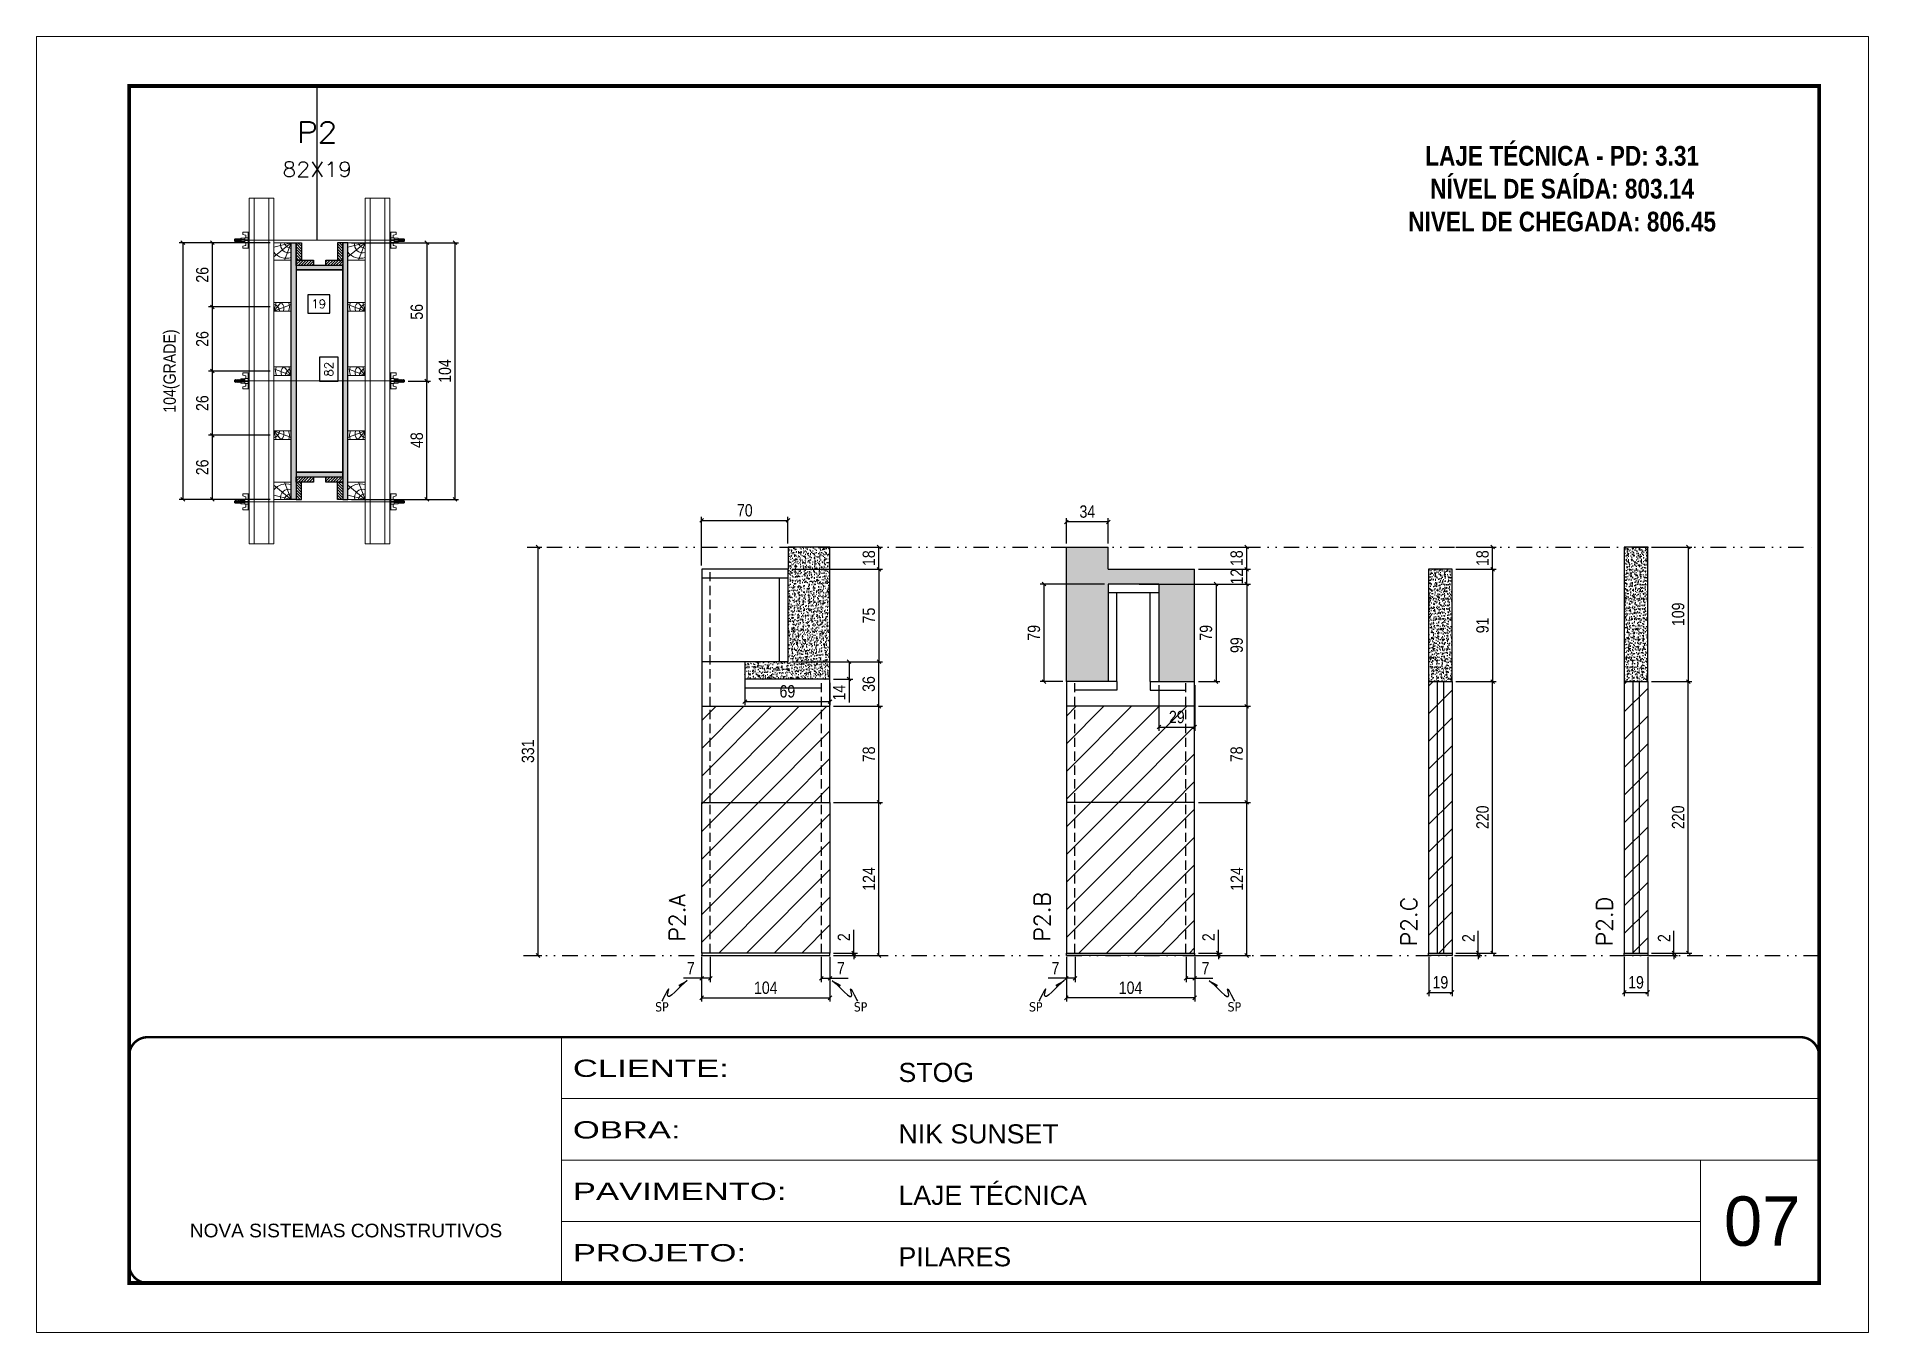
# Model space of a CAD drawing. Extents: x 808 to 7089, y -98 to 17032.
# Drawn here: x 3992 to 5477, y 14834 to 15884 of the extents above; entities that cross this region are included whole.
import ezdxf
from ezdxf.enums import TextEntityAlignment as Align

# ---------------------------------------------------------------- set-up
doc = ezdxf.new("R2010")
doc.units = 0
for name, pattern in [('CONTINUO', [0]), ('DASHED', [0.75, 0.5, -0.25]), ('DIVIDE2', [0.625, 0.25, -0.125, 0, -0.125, 0, -0.125]), ('HIDDEN', [0.375, 0.25, -0.125])]:
    doc.linetypes.add(name, pattern=pattern)
for name, color, linetype, lineweight in [('CARIMBO', 255, 'Continuous', 9), ('Folhas', 255, 'Continuous', 9), ('Hachura', 251, 'Continuous', 9), ('Madeira', 126, 'Continuous', 18), ('Perfil Metálico', 224, 'Continuous', 18), ('REAPROVEITAMENTO', 251, 'Continuous', 9), ('SARRAFO DE PRESSAO', 251, 'DASHED', 9), ('Texto Seção', 7, 'Continuous', 15)]:
    doc.layers.add(name, color=color, linetype=linetype, lineweight=lineweight)
for name, color, linetype in [('CHAPA', 1, 'Continuous'), ('COTA', 241, 'Continuous'), ('Cota Seção (2x)', 241, 'Continuous'), ('MEIO_PONT', 93, 'Continuous'), ('NOMENCLATURA', 7, 'Continuous'), ('Nível', 160, 'Continuous'), ('Painéis', 200, 'Continuous'), ('SARR_2.2x7', 40, 'Continuous'), ('SARRAFO', 251, 'Continuous'), ('Sarrafo de Pressão', 42, 'HIDDEN'), ('texto', 7, 'Continuous'), ('Texto de Titulo', 7, 'Continuous'), ('Texto Qtd Sarr', 242, 'Continuous')]:
    doc.layers.add(name, color=color, linetype=linetype)
doc.styles.add('ARIAL', font='arial.ttf')
doc.styles.add('COTA TECNICA', font='techl___.ttf', dxfattribs={"height": 10})
doc.styles.add('COTA TECNICA 2X', font='techl___.ttf', dxfattribs={"height": 10})
doc.styles.add('COTA TECNICA-50', font='techl___.ttf', dxfattribs={"height": 10})
doc.styles.add('REGUA-120', font='ROMANS.shx', dxfattribs={"height": 15})
doc.styles.add('ROMANC', font='techb___.ttf', dxfattribs={"height": 2.5})
doc.styles.add('ROMANS', font='romans.shx')
doc.styles.get("Standard").update_dxf_attribs({"font": 'arial.ttf'})
doc.styles.add('Tecnologia', font='')
doc.styles.get('Tecnologia').set_extended_font_data('Forgotten Futurist')
doc.dimstyles.new('COTA PAINEL-50', dxfattribs={"dimtxt": 10, "dimasz": 3, "dimexe": 3, "dimexo": 3, "dimgap": 3, "dimtad": 1, "dimdec": 1, "dimzin": 12, "dimdsep": 46, "dimtxsty": 'COTA TECNICA-50', "dimblk1": 'OBLIQUE', "dimblk2": 'OBLIQUE', "dimsah": 1, "dimcen": 0.9, "dimclrd": 4, "dimclre": 4, "dimclrt": 240, "dimadec": 1, "dimazin": 3, "dimtfac": 1, "dimtdec": 1, "dimtmove": 0, "dimatfit": 3, "dimfxl": 1, "dimtolj": 1, "dimtzin": 12, "dimarcsym": 0})
doc.dimstyles.new('PAINEL', dxfattribs={"dimtxt": 10, "dimasz": 3, "dimexe": 3, "dimexo": 3, "dimgap": 3, "dimtad": 1, "dimdec": 1, "dimzin": 12, "dimdsep": 46, "dimtxsty": 'COTA TECNICA', "dimblk1": 'OBLIQUE', "dimblk2": 'OBLIQUE', "dimsah": 1, "dimcen": 0.9, "dimclrd": 4, "dimclre": 4, "dimclrt": 240, "dimadec": 1, "dimazin": 3, "dimtfac": 1, "dimtdec": 1, "dimtmove": 0, "dimatfit": 3, "dimfxl": 1, "dimtolj": 1, "dimtzin": 12, "dimarcsym": 0})
doc.dimstyles.new('SECAO PILAR', dxfattribs={"dimtxt": 10, "dimasz": 3, "dimexe": 3, "dimexo": 3, "dimgap": 3, "dimtad": 1, "dimdec": 1, "dimlfac": 0.5, "dimzin": 12, "dimdsep": 46, "dimtxsty": 'COTA TECNICA 2X', "dimblk1": 'OBLIQUE', "dimblk2": 'OBLIQUE', "dimsah": 1, "dimcen": 0.9, "dimclrd": 256, "dimclre": 256, "dimclrt": 256, "dimadec": 1, "dimazin": 3, "dimtfac": 1, "dimtdec": 1, "dimtmove": 0, "dimatfit": 3, "dimfxl": 1, "dimtolj": 1, "dimtzin": 12, "dimarcsym": 0})
doc.dimstyles.new('SECÇÃO 2', dxfattribs={"dimtxt": 7, "dimasz": 6, "dimexe": 0.18, "dimexo": 2, "dimgap": -4, "dimtad": 3, "dimdec": 1, "dimlfac": 0.5, "dimzin": 12, "dimdsep": 46, "dimtxsty": 'ROMANS', "dimblk": 'ARCHTICK', "dimcen": 0.09, "dimse1": 1, "dimse2": 1, "dimsd1": 1, "dimsd2": 1, "dimclrd": 180, "dimclre": 5, "dimclrt": 1, "dimadec": 0, "dimazin": 3, "dimtfac": 1, "dimtdec": 1, "dimtofl": 0, "dimtmove": 0, "dimatfit": 3, "dimldrblk": 'ARCHTICK', "dimfxl": 1, "dimtolj": 1, "dimtzin": 0, "dimarcsym": 0})
doc.dimstyles.get("Standard").update_dxf_attribs({"dimtxt": 0.18, "dimasz": 0.18, "dimexe": 0.18, "dimexo": 0.0625, "dimgap": 0.09, "dimtad": 0, "dimtih": 1, "dimtoh": 1, "dimdec": 4, "dimzin": 0, "dimdsep": 46, "dimtxsty": 'Standard', "dimcen": 0.09, "dimadec": 0, "dimazin": 0, "dimtfac": 1, "dimtdec": 4, "dimtofl": 0, "dimtmove": 0, "dimatfit": 3, "dimfxl": 1, "dimtolj": 1, "dimtzin": 0, "dimarcsym": 0})
pattern_1 = [(135, (-18689.4149, 25011.8521), (-1.12253202, -1.12253202), [])]
pattern_2 = [(135, (-18689.4149, 24840.8521), (-1.12253202, -1.12253202), [])]

msp = doc.modelspace()

# ---------------------------------------------------------------- texts
at = {"layer": 'CARIMBO', "style": 'ARIAL'}
msp.add_text('07', height=40, dxfattribs=at).set_placement((5359.53, 14904.05))
at = {"layer": 'NOMENCLATURA', "color": 2, "insert": (5228.41, 15822.04), "char_height": 16, "attachment_point": 2, "style": 'ROMANC'}
msp.add_mtext_dynamic_manual_height_columns('\\PLAJE TÉCNICA - PD: 3.31\\PNÍVEL DE SAÍDA: 803.14\\PNIVEL DE CHEGADA: 806.45', width=328.3607, gutter_width=1, heights=[0], dxfattribs=at)
at = {"layer": 'texto', "color": 0, "char_height": 7.5, "attachment_point": 5}
for insert in [(4498.59, 15097.64), (4659.62, 15097.64), (4801.68, 15097.64), (4962.7, 15097.64)]:
    msp.add_mtext('{\\fTahoma|b0|i0|c0|p34;\\C4;SP}', dxfattribs=dict(at, insert=insert))
at = {"layer": 'Texto Seção', "char_height": 13, "width": 285.3299, "attachment_point": 7, "rotation": 90, "style": 'REGUA-120'}
for s, insert in [('P2.A', (4517.37, 15150.57)), ('P2.B', (4813.35, 15150.57)), ('P2.C', (5110.73, 15146.73)), ('P2.D', (5269.34, 15146.73))]:
    msp.add_mtext(s, dxfattribs=dict(at, insert=insert))

# ---------------------------------------------------------------- blocks, each defined once
blk = doc.blocks.new('9999999999')
at = {"color": 30, "linetype": 'CONTINUO'}
for p, q in [((98564.6, 34230.2), (98564.6, 34429.4)), ((98564.6, 34379.6), (99584, 34379.6)), ((98564.6, 34329.8), (99488, 34329.8)), ((99584, 34329.8), (99488, 34329.8)), ((99488, 34329.8), (99488, 34230.2)), ((98564.6, 34280), (99488, 34280))]:
    blk.add_line(p, q, dxfattribs=at)
at = {"color": 30, "linetype": 'CONTINUO', "const_width": 2}
blk.add_lwpolyline([(99584, 34230.2), (99584, 34414.4, 0.414214), (99569, 34429.4), (98229, 34429.4, 0.414214), (98214, 34414.4), (98214, 34245.2, 0.414214), (98229, 34230.2), (99584, 34230.2)], format="xyb", dxfattribs=at)
at = {"layer": 'Folhas'}
blk.add_lwpolyline([(98139, 34190.2), (99624, 34190.2), (99624, 35240.2), (98139, 35240.2)], close=True, dxfattribs=at)
at = {"layer": 'Folhas', "color": 30, "const_width": 3}
blk.add_lwpolyline([(98214, 34230.2), (99584, 34230.2), (99584, 35200.2), (98214, 35200.2)], close=True, dxfattribs=at)
at = {"color": 7, "linetype": 'Continuous', "ltscale": 5, "style": 'ARIAL'}
for s, height, p in [('STOG', 15.48, (98837.7, 34393.1)), ('NIK SUNSET', 15.48, (98837.7, 34343.3)), ('LAJE TÉCNICA', 15.483, (98837.7, 34293.5)), ('NOVA SISTEMAS CONSTRUTIVOS', 11.059, (98263.2, 34267.2)), ('PILARES', 15.48, (98837.7, 34243.7))]:
    blk.add_text(s, height=height, dxfattribs=at).set_placement(p)
at = {"layer": 'Folhas', "color": 7, "style": 'Tecnologia', "width": 1.5}
for s, p in [('CLIENTE:', (98573.7, 34397.2)), ('OBRA:', (98573.7, 34347.3)), ('PAVIMENTO:', (98573.7, 34297.5)), ('PROJETO:', (98573.7, 34247.7))]:
    blk.add_text(s, height=14, dxfattribs=at).set_placement(p)
blk = doc.blocks.new('*D32')
at = {"layer": 'Cota Seção (2x)', "color": 180, "lineweight": -2, "transparency": 16777216}
for p, q in [((4236, 15624.1), (4221, 15624.1)), ((4221, 15624.1), (4221, 15604.7)), ((4236, 15604.7), (4236, 15624.1)), ((4221, 15604.7), (4236, 15604.7))]:
    blk.add_line(p, q, dxfattribs=at)
at = {"layer": 'Defpoints', "color": 0, "transparency": 16777216}
for p in [(4202, 15694.9), (4202, 15530.9), (4240, 15530.9)]:
    blk.add_point(p, dxfattribs=at)
at = {"layer": 'Cota Seção (2x)', "color": 1, "transparency": 16777216, "insert": (4228.5, 15614.4), "char_height": 7, "attachment_point": 5, "rotation": 90, "style": 'ROMANS'}
blk.add_mtext('\\A1;82', dxfattribs=at)
blk = doc.blocks.new('_ArchTick')
at = {"color": 0, "linetype": 'ByBlock', "const_width": 0.15}
blk.add_lwpolyline([(-0.5, -0.5), (0.5, 0.5)], dxfattribs=at)
blk = doc.blocks.new('_Oblique')
at = {"color": 0, "linetype": 'ByBlock', "lineweight": -2}
blk.add_line((-0.5, -0.5), (0.5, 0.5), dxfattribs=at)
blk = doc.blocks.new('*D33')
at = {"layer": 'Cota Seção (2x)', "lineweight": -2, "transparency": 16777216}
for p, q in [((4247, 15716.9), (4333.8, 15716.9)), ((4330.8, 15716.9), (4330.8, 15508.9)), ((4247, 15508.9), (4333.8, 15508.9))]:
    blk.add_line(p, q, dxfattribs=at)
at = {"layer": 'Defpoints', "color": 0, "transparency": 16777216}
for p in [(4244, 15716.9), (4244, 15508.9), (4330.8, 15508.9)]:
    blk.add_point(p, dxfattribs=at)
at = {"layer": 'Cota Seção (2x)', "lineweight": -2, "transparency": 16777216, "xscale": 3, "yscale": 3, "zscale": 3}
for p, rotation in [((4330.8, 15716.9), 90), ((4330.8, 15508.9), 270)]:
    blk.add_blockref('_Oblique', p, dxfattribs=dict(at, rotation=rotation))
at = {"layer": 'Cota Seção (2x)', "transparency": 16777216, "insert": (4322.7, 15612.9), "char_height": 10, "attachment_point": 5, "rotation": 90, "style": 'COTA TECNICA 2X'}
blk.add_mtext('\\A1;104', dxfattribs=at)
blk = doc.blocks.new('*D34')
at = {"layer": 'Cota Seção (2x)', "lineweight": -2, "transparency": 16777216}
for p, q in [((4281, 15716.9), (4311, 15716.9)), ((4308, 15716.9), (4308, 15604.8)), ((4292.8, 15604.8), (4311, 15604.8))]:
    blk.add_line(p, q, dxfattribs=at)
at = {"layer": 'Defpoints', "color": 0, "transparency": 16777216}
for p in [(4278, 15716.9), (4289.8, 15604.8), (4308, 15604.8)]:
    blk.add_point(p, dxfattribs=at)
at = {"layer": 'Cota Seção (2x)', "lineweight": -2, "transparency": 16777216, "xscale": 3, "yscale": 3, "zscale": 3}
for p, rotation in [((4308, 15716.9), 90), ((4308, 15604.8), 270)]:
    blk.add_blockref('_Oblique', p, dxfattribs=dict(at, rotation=rotation))
at = {"layer": 'Cota Seção (2x)', "transparency": 16777216, "insert": (4299.9, 15660.9), "char_height": 10, "attachment_point": 5, "rotation": 90, "style": 'COTA TECNICA 2X'}
blk.add_mtext('\\A1;56', dxfattribs=at)
blk = doc.blocks.new('*D35')
at = {"layer": 'Cota Seção (2x)', "lineweight": -2, "transparency": 16777216}
for p, q in [((4292.8, 15604.8), (4311, 15604.8)), ((4308, 15508.9), (4308, 15604.8)), ((4281, 15508.9), (4311, 15508.9))]:
    blk.add_line(p, q, dxfattribs=at)
at = {"layer": 'Defpoints', "color": 0, "transparency": 16777216}
for p in [(4289.8, 15604.8), (4308, 15604.8), (4278, 15508.9)]:
    blk.add_point(p, dxfattribs=at)
at = {"layer": 'Cota Seção (2x)', "lineweight": -2, "transparency": 16777216, "xscale": 3, "yscale": 3, "zscale": 3}
for p, rotation in [((4308, 15604.8), 90), ((4308, 15508.9), 270)]:
    blk.add_blockref('_Oblique', p, dxfattribs=dict(at, rotation=rotation))
at = {"layer": 'Cota Seção (2x)', "transparency": 16777216, "insert": (4299.9, 15556.9), "char_height": 10, "attachment_point": 5, "rotation": 90, "style": 'COTA TECNICA 2X'}
blk.add_mtext('\\A1;48', dxfattribs=at)
blk = doc.blocks.new('*D36')
at = {"layer": 'Cota Seção (2x)', "color": 180, "lineweight": -2, "transparency": 16777216}
for p, q in [((4229.4, 15674.8), (4211.4, 15674.8)), ((4211.4, 15674.8), (4211.4, 15659.8)), ((4229.4, 15659.8), (4229.4, 15674.8)), ((4211.4, 15659.8), (4229.4, 15659.8))]:
    blk.add_line(p, q, dxfattribs=at)
at = {"layer": 'Defpoints', "color": 0, "transparency": 16777216}
for p in [(4202, 15694.9), (4240, 15694.9), (4240, 15655.8)]:
    blk.add_point(p, dxfattribs=at)
at = {"layer": 'Cota Seção (2x)', "color": 1, "transparency": 16777216, "insert": (4220.4, 15667.3), "char_height": 7, "attachment_point": 5, "style": 'ROMANS'}
blk.add_mtext('\\A1;19', dxfattribs=at)
blk = doc.blocks.new('titulo1')
at = {"layer": 'Defpoints', "color": 252, "linetype": 'HIDDEN', "ltscale": 2}
blk.add_line((0, 0), (0, 125), dxfattribs=at)
at = {"layer": 'Defpoints', "style": 'ROMANS', "oblique": 15}
blk.add_attdef('FOLHA', text='', height=10, dxfattribs=at).set_placement((0, 15.6), align=Align.MIDDLE_CENTER)
at = {"layer": 'Texto Qtd Sarr', "color": 3, "style": 'ROMANS', "oblique": 15}
for tag, height, p in [('TITULO', 17, (0, 71.4)), ('SEÇÃO', 12, (0, 41.5))]:
    blk.add_attdef(tag, text='', height=height, dxfattribs=at).set_placement(p, align=Align.MIDDLE_CENTER)
blk = doc.blocks.new('PONTALETE')
at = {"layer": 'Madeira'}
for q in [(2.71, 7), (7, 5.76), (7, 1.74)]:
    blk.add_line((0, 0), q, dxfattribs=at)
blk.add_lwpolyline([(0, 0), (7, 0), (7, 7), (0, 7)], close=True, dxfattribs=at)
for centre, radius, start, end in [((2.04, 0.06), 6.23, 37.28179, 109.09128), ((1.09, 0.9), 3.19, 343.60304, 109.98471), ((-0.21, -0.78), 3.09, 14.63219, 86.0383)]:
    blk.add_arc(centre, radius, start, end, dxfattribs=at)
blk = doc.blocks.new('*D37')
at = {"layer": 'Cota Seção (2x)', "lineweight": -2, "transparency": 16777216}
for p, q in [((4181, 15716.9), (4107.2, 15716.9)), ((4110.2, 15716.9), (4110.2, 15508.9)), ((4181, 15508.9), (4107.2, 15508.9))]:
    blk.add_line(p, q, dxfattribs=at)
at = {"layer": 'Defpoints', "color": 0, "transparency": 16777216}
for p in [(4184, 15716.9), (4110.2, 15508.9), (4184, 15508.9)]:
    blk.add_point(p, dxfattribs=at)
at = {"layer": 'Cota Seção (2x)', "lineweight": -2, "transparency": 16777216, "xscale": 3, "yscale": 3, "zscale": 3}
for p, rotation in [((4110.2, 15716.9), 90), ((4110.2, 15508.9), 270)]:
    blk.add_blockref('_Oblique', p, dxfattribs=dict(at, rotation=rotation))
at = {"layer": 'Cota Seção (2x)', "transparency": 16777216, "insert": (4101, 15612.9), "char_height": 10, "attachment_point": 5, "rotation": 90, "style": 'COTA TECNICA 2X'}
blk.add_mtext('\\A1;104(GRADE)', dxfattribs=at)
blk = doc.blocks.new('*D38')
at = {"layer": 'Cota Seção (2x)', "lineweight": -2, "transparency": 16777216}
for p, q in [((4181, 15560.9), (4131.1, 15560.9)), ((4134.1, 15560.9), (4134.1, 15508.9)), ((4181, 15508.9), (4131.1, 15508.9))]:
    blk.add_line(p, q, dxfattribs=at)
at = {"layer": 'Defpoints', "color": 0, "transparency": 16777216}
for p in [(4184, 15560.9), (4134.1, 15508.9), (4184, 15508.9)]:
    blk.add_point(p, dxfattribs=at)
at = {"layer": 'Cota Seção (2x)', "lineweight": -2, "transparency": 16777216, "xscale": 3, "yscale": 3, "zscale": 3}
for p, rotation in [((4134.1, 15560.9), 90), ((4134.1, 15508.9), 270)]:
    blk.add_blockref('_Oblique', p, dxfattribs=dict(at, rotation=rotation))
at = {"layer": 'Cota Seção (2x)', "transparency": 16777216, "insert": (4126, 15534.9), "char_height": 10, "attachment_point": 5, "rotation": 90, "style": 'COTA TECNICA 2X'}
blk.add_mtext('\\A1;26', dxfattribs=at)
blk = doc.blocks.new('MEIO PONTALETE')
at = {"layer": 'Madeira'}
for q in [(2.71, 7), (3.5, 2.88), (3.5, 0.87)]:
    blk.add_line((0, 0), q, dxfattribs=at)
blk.add_lwpolyline([(0, 0), (3.5, 0), (3.5, 7), (0, 7)], close=True, dxfattribs=at)
for centre, radius, start, end in [((2.04, 0.06), 6.23, 76.44987, 109.09128), ((1.09, 0.9), 3.19, 40.90626, 109.98471), ((-0.21, -0.78), 3.09, 14.63219, 86.0383)]:
    blk.add_arc(centre, radius, start, end, dxfattribs=at)
blk = doc.blocks.new('C')
at = {"layer": 'Hachura', "color": 0}
for p, q in [((0, 3.22), (0, -3.22)), ((0.45, 3.22), (0, 3.22)), ((0.46, 3.16), (0, 3.16)), ((0.46, 3.05), (0, 3.05)), ((0.46, 2.88), (0, 2.88)), ((0, 2.75), (0, -1.16)), ((0.46, 2.65), (0, 2.65)), ((0.46, 2.23), (0, 2.23)), ((0.46, 1.51), (0, 1.51)), ((0.39, 0.49), (0.17, 0.49)), ((0.45, -3.23), (0.45, 3.22)), ((0.45, 3.22), (2.58, 3.22)), ((1.74, 0.97), (0.45, 0.97)), ((1.45, 0.1), (0.45, 0.1)), ((1.35, 1.94), (1.35, 0.96)), ((2.58, 2.39), (1.47, 2.09)), ((1.74, -0.97), (1.74, 0.97)), ((1.74, 0.97), (1.74, 0.84)), ((1.74, 0.97), (1.74, 0.84)), ((1.74, 0.84), (3.35, 0.84)), ((3.35, 0.45), (1.74, 0.45)), ((2.58, 3.22), (2.58, 2.39)), ((3.32, 0.84), (3.32, -0.84)), ((3.35, 0.84), (3.35, -0.84)), ((3.68, 0.45), (3.35, 0.45)), ((3.84, -0.52), (3.35, 0.45)), ((3.35, 0.06), (3.67, -0.57)), ((3.68, 0.45), (4.16, -0.52)), ((3.72, 0.5), (4.25, -0.57)), ((4.37, -0.55), (3.83, 0.53)), ((4.15, 0.45), (3.93, 0.45)), ((4.42, -0.52), (3.93, 0.45)), ((4.15, 0.45), (4.26, 0.45)), ((4.26, 0.45), (4.74, -0.52)), ((4.3, 0.5), (4.83, -0.57)), ((4.95, -0.55), (4.41, 0.53)), ((4.51, 0.45), (4.84, 0.45)), ((5, -0.52), (4.51, 0.45)), ((4.84, 0.45), (5.32, -0.52)), ((4.88, 0.5), (5.41, -0.57)), ((5.53, -0.55), (4.99, 0.53)), ((5.58, -0.52), (5.09, 0.45)), ((5.42, 0.45), (5.09, 0.45)), ((5.58, -0.52), (5.09, 0.45)), ((5.42, 0.45), (5.74, -0.19)), ((5.46, 0.5), (5.74, -0.07)), ((5.74, 0.19), (5.57, 0.53)), ((5.74, 0.32), (5.68, 0.45)), ((5.68, 0.45), (5.74, 0.45)), ((5.74, 0.45), (5.9, 0.29)), ((5.74, 0.45), (5.74, -0.52)), ((5.9, -0.36), (5.9, 0.29)), ((0.45, 0), (0, 0)), ((0.46, -1.52), (0, -1.52)), ((0.46, -2.23), (0, -2.23)), ((0.46, -2.65), (0, -2.65)), ((0.46, -2.88), (0, -2.88)), ((0.46, -3.05), (0, -3.05)), ((0.46, -3.16), (0, -3.16)), ((0, -3.22), (2.57, -3.22)), ((0.08, -0.48), (0.29, -0.48)), ((0.29, -0.48), (0.4, -0.48)), ((0.45, 0), (0.45, -0.97)), ((0.45, -0.16), (1.45, -0.16)), ((0.45, -0.65), (0.45, -0.32)), ((0.45, -3.23), (0.45, -0.65)), ((0.45, -0.97), (1.74, -0.97)), ((1.35, -1.94), (1.35, -0.97)), ((2.58, -2.39), (1.47, -2.1)), ((3.35, -0.32), (1.74, -0.32)), ((3.35, -0.84), (1.74, -0.84)), ((2.58, -3.23), (2.58, -2.39)), ((3.35, -0.07), (3.58, -0.52)), ((3.35, -0.52), (3.58, -0.52)), ((3.84, -0.52), (4.16, -0.52)), ((4.42, -0.52), (4.74, -0.52)), ((4.63, -0.52), (4.74, -0.52)), ((5, -0.52), (5.32, -0.52)), ((5.58, -0.52), (5.74, -0.52)), ((5.74, -0.52), (5.9, -0.36)), ((5.74, -0.52), (5.74, -0.52))]:
    blk.add_line(p, q, dxfattribs=at)
for centre, radius, start, end in [((1.52, 1.94), 0.161, 104.74356, 180), ((1.44, -0.03), 0.129, 272.69497, 87.30503), ((3.81, 0.39), 0.143, 25.56881, 154.43119), ((4.39, 0.39), 0.143, 25.56881, 154.43119), ((4.97, 0.39), 0.143, 25.56881, 154.43119), ((5.55, 0.39), 0.143, 25.56881, 154.43119), ((0.17, -0.37), 0.174, 221.74404, 317.85924), ((1.52, -1.94), 0.161, 180, 255.25644), ((3.71, -0.4), 0.174, 222.14076, 318.25596), ((4.29, -0.4), 0.174, 222.14076, 318.25596), ((4.87, -0.4), 0.174, 222.14076, 318.25596), ((5.45, -0.4), 0.174, 222.14076, 318.25596), ((5.61, -0.4), 0.174, 317.85924, 318.25596)]:
    blk.add_arc(centre, radius, start, end, dxfattribs=at)
blk = doc.blocks.new('*D39')
at = {"layer": 'COTA', "lineweight": -2, "transparency": 16777216}
for p, q in [((4181, 15716.9), (4131.1, 15716.9)), ((4134.1, 15716.9), (4134.1, 15664.9)), ((4181, 15664.9), (4131.1, 15664.9))]:
    blk.add_line(p, q, dxfattribs=at)
at = {"layer": 'Defpoints', "color": 0, "transparency": 16777216}
for p in [(4184, 15716.9), (4134.1, 15664.9), (4184, 15664.9)]:
    blk.add_point(p, dxfattribs=at)
at = {"layer": 'COTA', "lineweight": -2, "transparency": 16777216, "xscale": 3, "yscale": 3, "zscale": 3}
for p, rotation in [((4134.1, 15716.9), 90), ((4134.1, 15664.9), 270)]:
    blk.add_blockref('_Oblique', p, dxfattribs=dict(at, rotation=rotation))
at = {"layer": 'COTA', "transparency": 16777216, "insert": (4126, 15690.9), "char_height": 10, "attachment_point": 5, "rotation": 90, "style": 'COTA TECNICA 2X'}
blk.add_mtext('\\A1;26', dxfattribs=at)
blk = doc.blocks.new('*D40')
at = {"layer": 'Cota Seção (2x)', "lineweight": -2, "transparency": 16777216}
for p, q in [((4181, 15664.9), (4131.1, 15664.9)), ((4134.1, 15664.9), (4134.1, 15612.9)), ((4181, 15612.9), (4131.1, 15612.9))]:
    blk.add_line(p, q, dxfattribs=at)
at = {"layer": 'Defpoints', "color": 0, "transparency": 16777216}
for p in [(4184, 15664.9), (4134.1, 15612.9), (4184, 15612.9)]:
    blk.add_point(p, dxfattribs=at)
at = {"layer": 'Cota Seção (2x)', "lineweight": -2, "transparency": 16777216, "xscale": 3, "yscale": 3, "zscale": 3}
for p, rotation in [((4134.1, 15664.9), 90), ((4134.1, 15612.9), 270)]:
    blk.add_blockref('_Oblique', p, dxfattribs=dict(at, rotation=rotation))
at = {"layer": 'Cota Seção (2x)', "transparency": 16777216, "insert": (4126, 15638.9), "char_height": 10, "attachment_point": 5, "rotation": 90, "style": 'COTA TECNICA 2X'}
blk.add_mtext('\\A1;26', dxfattribs=at)
blk = doc.blocks.new('*D49')
at = {"layer": 'Cota Seção (2x)', "lineweight": -2, "transparency": 16777216}
for p, q in [((4181, 15612.9), (4131.1, 15612.9)), ((4134.1, 15612.9), (4134.1, 15560.9)), ((4181, 15560.9), (4131.1, 15560.9))]:
    blk.add_line(p, q, dxfattribs=at)
at = {"layer": 'Defpoints', "color": 0, "transparency": 16777216}
for p in [(4184, 15612.9), (4134.1, 15560.9), (4184, 15560.9)]:
    blk.add_point(p, dxfattribs=at)
at = {"layer": 'Cota Seção (2x)', "lineweight": -2, "transparency": 16777216, "xscale": 3, "yscale": 3, "zscale": 3}
for p, rotation in [((4134.1, 15612.9), 90), ((4134.1, 15560.9), 270)]:
    blk.add_blockref('_Oblique', p, dxfattribs=dict(at, rotation=rotation))
at = {"layer": 'Cota Seção (2x)', "transparency": 16777216, "insert": (4126, 15586.9), "char_height": 10, "attachment_point": 5, "rotation": 90, "style": 'COTA TECNICA 2X'}
blk.add_mtext('\\A1;26', dxfattribs=at)
blk = doc.blocks.new('*D112')
at = {"layer": 'COTA', "color": 4, "lineweight": -2, "transparency": 16777216}
for p, q in [((4389.3, 15470.3), (4401.2, 15470.3)), ((4398.2, 15139.3), (4398.2, 15470.3)), ((4389.3, 15139.3), (4401.2, 15139.3))]:
    blk.add_line(p, q, dxfattribs=at)
at = {"layer": 'Defpoints', "color": 0, "transparency": 16777216}
for p in [(4386.3, 15470.3), (4398.2, 15470.3), (4386.3, 15139.3)]:
    blk.add_point(p, dxfattribs=at)
at = {"layer": 'COTA', "color": 4, "lineweight": -2, "transparency": 16777216, "xscale": 3, "yscale": 3, "zscale": 3}
for p, rotation in [((4398.2, 15470.3), 90), ((4398.2, 15139.3), 270)]:
    blk.add_blockref('_Oblique', p, dxfattribs=dict(at, rotation=rotation))
at = {"layer": 'COTA', "color": 240, "transparency": 16777216, "insert": (4390, 15304.8), "char_height": 10, "attachment_point": 5, "rotation": 90, "style": 'COTA TECNICA-50'}
blk.add_mtext('\\A1;331', dxfattribs=at)
blk = doc.blocks.new('*D95')
at = {"layer": 'COTA', "color": 4, "lineweight": -2, "transparency": 16777216}
for p, q in [((5120.2, 15138.3), (5120.2, 15106.4)), ((5139.2, 15138.3), (5139.2, 15106.4)), ((5120.2, 15109.4), (5139.2, 15109.4))]:
    blk.add_line(p, q, dxfattribs=at)
at = {"layer": 'Defpoints', "color": 0, "transparency": 16777216}
for p in [(5120.2, 15141.3), (5139.2, 15141.3), (5139.2, 15109.4)]:
    blk.add_point(p, dxfattribs=at)
at = {"layer": 'COTA', "color": 4, "lineweight": -2, "transparency": 16777216, "xscale": 3, "yscale": 3, "zscale": 3, "rotation": 180}
blk.add_blockref('_Oblique', (5120.2, 15109.4), dxfattribs=at)
at = {"layer": 'COTA', "color": 4, "lineweight": -2, "transparency": 16777216, "xscale": 3, "yscale": 3, "zscale": 3}
blk.add_blockref('_Oblique', (5139.2, 15109.4), dxfattribs=at)
at = {"layer": 'COTA', "color": 240, "transparency": 16777216, "insert": (5129.7, 15117.5), "char_height": 10, "attachment_point": 5, "style": 'COTA TECNICA'}
blk.add_mtext('\\A1;19', dxfattribs=at)
blk = doc.blocks.new('*D96')
at = {"layer": 'COTA', "color": 4, "lineweight": -2, "transparency": 16777216}
for p, q in [((5142.2, 15361.3), (5175, 15361.3)), ((5172, 15141.3), (5172, 15361.3)), ((5142.2, 15141.3), (5175, 15141.3))]:
    blk.add_line(p, q, dxfattribs=at)
at = {"layer": 'Defpoints', "color": 0, "transparency": 16777216}
for p in [(5139.2, 15361.3), (5172, 15361.3), (5139.2, 15141.3)]:
    blk.add_point(p, dxfattribs=at)
at = {"layer": 'COTA', "color": 4, "lineweight": -2, "transparency": 16777216, "xscale": 3, "yscale": 3, "zscale": 3}
for p, rotation in [((5172, 15361.3), 90), ((5172, 15141.3), 270)]:
    blk.add_blockref('_Oblique', p, dxfattribs=dict(at, rotation=rotation))
at = {"layer": 'COTA', "color": 240, "transparency": 16777216, "insert": (5163.9, 15251.3), "char_height": 10, "attachment_point": 5, "rotation": 90, "style": 'COTA TECNICA'}
blk.add_mtext('\\A1;220', dxfattribs=at)
blk = doc.blocks.new('*D97')
at = {"layer": 'COTA', "color": 4, "lineweight": -2, "transparency": 16777216}
for p, q in [((5160.4, 15141.3), (5160.4, 15159.4)), ((5142.2, 15141.3), (5163.4, 15141.3)), ((5142.2, 15139.3), (5163.4, 15139.3)), ((5160.4, 15139.3), (5160.4, 15141.3)), ((5160.4, 15139.3), (5160.4, 15136.3))]:
    blk.add_line(p, q, dxfattribs=at)
at = {"layer": 'Defpoints', "color": 0, "transparency": 16777216}
for p in [(5139.2, 15141.3), (5139.2, 15139.3), (5160.4, 15141.3)]:
    blk.add_point(p, dxfattribs=at)
at = {"layer": 'COTA', "color": 4, "lineweight": -2, "transparency": 16777216, "xscale": 3, "yscale": 3, "zscale": 3}
for p, rotation in [((5160.4, 15141.3), 270), ((5160.4, 15139.3), 90)]:
    blk.add_blockref('_Oblique', p, dxfattribs=dict(at, rotation=rotation))
at = {"layer": 'COTA', "color": 240, "transparency": 16777216, "insert": (5152.4, 15153.4), "char_height": 10, "attachment_point": 5, "rotation": 90, "style": 'COTA TECNICA-50'}
blk.add_mtext('\\A1;2', dxfattribs=at)
blk = doc.blocks.new('*D98')
at = {"layer": 'COTA', "color": 4, "lineweight": -2, "transparency": 16777216}
for p, q in [((4530.8, 15138.3), (4530.8, 15102)), ((4634.8, 15138.3), (4634.8, 15102)), ((4530.8, 15105), (4634.8, 15105))]:
    blk.add_line(p, q, dxfattribs=at)
at = {"layer": 'Defpoints', "color": 0, "transparency": 16777216}
for p in [(4530.8, 15141.3), (4634.8, 15141.3), (4634.8, 15105)]:
    blk.add_point(p, dxfattribs=at)
at = {"layer": 'COTA', "color": 4, "lineweight": -2, "transparency": 16777216, "xscale": 3, "yscale": 3, "zscale": 3, "rotation": 180}
blk.add_blockref('_Oblique', (4530.8, 15105), dxfattribs=at)
at = {"layer": 'COTA', "color": 4, "lineweight": -2, "transparency": 16777216, "xscale": 3, "yscale": 3, "zscale": 3}
blk.add_blockref('_Oblique', (4634.8, 15105), dxfattribs=at)
at = {"layer": 'COTA', "color": 240, "transparency": 16777216, "insert": (4582.8, 15113.1), "char_height": 10, "attachment_point": 5, "style": 'COTA TECNICA'}
blk.add_mtext('\\A1;104', dxfattribs=at)
blk = doc.blocks.new('*D99')
at = {"layer": 'COTA', "color": 4, "lineweight": -2, "transparency": 16777216}
for p, q in [((4530.8, 15136.3), (4530.8, 15117.8)), ((4537.8, 15138.3), (4537.8, 15117.8)), ((4530.8, 15120.8), (4516.1, 15120.8)), ((4537.8, 15120.8), (4530.8, 15120.8))]:
    blk.add_line(p, q, dxfattribs=at)
at = {"layer": 'Defpoints', "color": 0, "transparency": 16777216}
for p in [(4530.8, 15139.3), (4537.8, 15141.3), (4530.8, 15120.8)]:
    blk.add_point(p, dxfattribs=at)
at = {"layer": 'COTA', "color": 4, "lineweight": -2, "transparency": 16777216, "xscale": 3, "yscale": 3, "zscale": 3, "rotation": 180}
blk.add_blockref('_Oblique', (4530.8, 15120.8), dxfattribs=at)
at = {"layer": 'COTA', "color": 4, "lineweight": -2, "transparency": 16777216, "xscale": 3, "yscale": 3, "zscale": 3}
blk.add_blockref('_Oblique', (4537.8, 15120.8), dxfattribs=at)
at = {"layer": 'COTA', "color": 240, "transparency": 16777216, "insert": (4522, 15128.9), "char_height": 10, "attachment_point": 5, "style": 'COTA TECNICA-50'}
blk.add_mtext('\\A1;7', dxfattribs=at)
blk = doc.blocks.new('*D100')
at = {"layer": 'COTA', "color": 4, "lineweight": -2, "transparency": 16777216}
for p, q in [((4627.8, 15138.3), (4627.8, 15117.8)), ((4634.8, 15136.3), (4634.8, 15117.8)), ((4627.8, 15120.8), (4634.8, 15120.8)), ((4634.8, 15120.8), (4649.6, 15120.8))]:
    blk.add_line(p, q, dxfattribs=at)
at = {"layer": 'Defpoints', "color": 0, "transparency": 16777216}
for p in [(4627.8, 15141.3), (4634.8, 15139.3), (4634.8, 15120.8)]:
    blk.add_point(p, dxfattribs=at)
at = {"layer": 'COTA', "color": 4, "lineweight": -2, "transparency": 16777216, "xscale": 3, "yscale": 3, "zscale": 3, "rotation": 180}
blk.add_blockref('_Oblique', (4627.8, 15120.8), dxfattribs=at)
at = {"layer": 'COTA', "color": 4, "lineweight": -2, "transparency": 16777216, "xscale": 3, "yscale": 3, "zscale": 3}
blk.add_blockref('_Oblique', (4634.8, 15120.8), dxfattribs=at)
at = {"layer": 'COTA', "color": 240, "transparency": 16777216, "insert": (4643.7, 15128.9), "char_height": 10, "attachment_point": 5, "style": 'COTA TECNICA-50'}
blk.add_mtext('\\A1;7', dxfattribs=at)
blk = doc.blocks.new('*D101')
at = {"layer": 'COTA', "color": 4, "linetype": 'ByBlock', "lineweight": -2, "transparency": 16777216}
for p, q in [((4637.8, 15263.3), (4677.5, 15263.3)), ((4674.5, 15139.3), (4674.5, 15263.3)), ((4637.8, 15139.3), (4677.5, 15139.3))]:
    blk.add_line(p, q, dxfattribs=at)
at = {"layer": 'Defpoints', "color": 0, "linetype": 'ByBlock', "transparency": 16777216}
for p in [(4634.8, 15263.3), (4674.5, 15263.3), (4634.8, 15139.3)]:
    blk.add_point(p, dxfattribs=at)
at = {"layer": 'COTA', "color": 4, "linetype": 'ByBlock', "lineweight": -2, "transparency": 16777216, "xscale": 3, "yscale": 3, "zscale": 3}
for p, rotation in [((4674.5, 15263.3), 90), ((4674.5, 15139.3), 270)]:
    blk.add_blockref('_Oblique', p, dxfattribs=dict(at, rotation=rotation))
at = {"layer": 'COTA', "color": 240, "linetype": 'ByBlock', "transparency": 16777216, "insert": (4666.4, 15201.3), "char_height": 10, "attachment_point": 5, "rotation": 90, "style": 'COTA TECNICA'}
blk.add_mtext('\\A1;124', dxfattribs=at)
blk = doc.blocks.new('*D102')
at = {"layer": 'COTA', "color": 4, "lineweight": -2, "transparency": 16777216}
for p, q in [((4654.1, 15141.3), (4654.1, 15160.1)), ((4637.8, 15141.3), (4657.1, 15141.3)), ((4637.8, 15139.3), (4657.1, 15139.3)), ((4654.1, 15139.3), (4654.1, 15141.3)), ((4654.1, 15139.3), (4654.1, 15136.3))]:
    blk.add_line(p, q, dxfattribs=at)
at = {"layer": 'Defpoints', "color": 0, "transparency": 16777216}
for p in [(4634.8, 15141.3), (4634.8, 15139.3), (4654.1, 15139.3)]:
    blk.add_point(p, dxfattribs=at)
at = {"layer": 'COTA', "color": 4, "lineweight": -2, "transparency": 16777216, "xscale": 3, "yscale": 3, "zscale": 3}
for p, rotation in [((4654.1, 15141.3), 270), ((4654.1, 15139.3), 90)]:
    blk.add_blockref('_Oblique', p, dxfattribs=dict(at, rotation=rotation))
at = {"layer": 'COTA', "color": 240, "transparency": 16777216, "insert": (4646.1, 15154.1), "char_height": 10, "attachment_point": 5, "rotation": 90, "style": 'COTA TECNICA-50'}
blk.add_mtext('\\A1;2', dxfattribs=at)
blk = doc.blocks.new('*D103')
at = {"layer": 'COTA', "color": 4, "linetype": 'ByBlock', "lineweight": -2, "transparency": 16777216}
for p, q in [((4637.8, 15263.3), (4677.5, 15263.3)), ((4674.5, 15139.3), (4674.5, 15263.3)), ((4637.8, 15139.3), (4677.5, 15139.3))]:
    blk.add_line(p, q, dxfattribs=at)
at = {"layer": 'Defpoints', "color": 0, "linetype": 'ByBlock', "transparency": 16777216}
for p in [(4634.8, 15263.3), (4674.5, 15263.3), (4634.8, 15139.3)]:
    blk.add_point(p, dxfattribs=at)
at = {"layer": 'COTA', "color": 4, "linetype": 'ByBlock', "lineweight": -2, "transparency": 16777216, "xscale": 3, "yscale": 3, "zscale": 3}
for p, rotation in [((4674.5, 15263.3), 90), ((4674.5, 15139.3), 270)]:
    blk.add_blockref('_Oblique', p, dxfattribs=dict(at, rotation=rotation))
at = {"layer": 'COTA', "color": 240, "linetype": 'ByBlock', "transparency": 16777216, "insert": (4666.4, 15201.3), "char_height": 10, "attachment_point": 5, "rotation": 90, "style": 'COTA TECNICA'}
blk.add_mtext('\\A1;124', dxfattribs=at)
blk = doc.blocks.new('*D104')
at = {"layer": 'COTA', "color": 4, "lineweight": -2, "transparency": 16777216}
for p, q in [((4637.8, 15341.3), (4677.5, 15341.3)), ((4674.5, 15263.3), (4674.5, 15341.3)), ((4637.8, 15263.3), (4677.5, 15263.3))]:
    blk.add_line(p, q, dxfattribs=at)
at = {"layer": 'Defpoints', "color": 0, "transparency": 16777216}
for p in [(4634.8, 15341.3), (4674.5, 15341.3), (4634.8, 15263.3)]:
    blk.add_point(p, dxfattribs=at)
at = {"layer": 'COTA', "color": 4, "lineweight": -2, "transparency": 16777216, "xscale": 3, "yscale": 3, "zscale": 3}
for p, rotation in [((4674.5, 15341.3), 90), ((4674.5, 15263.3), 270)]:
    blk.add_blockref('_Oblique', p, dxfattribs=dict(at, rotation=rotation))
at = {"layer": 'COTA', "color": 240, "transparency": 16777216, "insert": (4666.4, 15302.3), "char_height": 10, "attachment_point": 5, "rotation": 90, "style": 'COTA TECNICA-50'}
blk.add_mtext('\\A1;78', dxfattribs=at)
blk = doc.blocks.new('*D105')
at = {"layer": 'COTA', "color": 4, "lineweight": -2, "transparency": 16777216}
for p, q in [((4603.8, 15377.3), (4677.5, 15377.3)), ((4674.5, 15341.3), (4674.5, 15377.3)), ((4637.8, 15341.3), (4677.5, 15341.3))]:
    blk.add_line(p, q, dxfattribs=at)
at = {"layer": 'Defpoints', "color": 0, "transparency": 16777216}
for p in [(4600.8, 15377.3), (4674.5, 15377.3), (4634.8, 15341.3)]:
    blk.add_point(p, dxfattribs=at)
at = {"layer": 'COTA', "color": 4, "lineweight": -2, "transparency": 16777216, "xscale": 3, "yscale": 3, "zscale": 3}
for p, rotation in [((4674.5, 15377.3), 90), ((4674.5, 15341.3), 270)]:
    blk.add_blockref('_Oblique', p, dxfattribs=dict(at, rotation=rotation))
at = {"layer": 'COTA', "color": 240, "transparency": 16777216, "insert": (4666.3, 15359.3), "char_height": 10, "attachment_point": 5, "rotation": 90, "style": 'COTA TECNICA-50'}
blk.add_mtext('\\A1;36', dxfattribs=at)
blk = doc.blocks.new('*D106')
at = {"layer": 'COTA', "color": 4, "lineweight": -2, "transparency": 16777216}
for p, q in [((4603.8, 15452.3), (4677.5, 15452.3)), ((4674.5, 15452.3), (4674.5, 15377.3)), ((4603.8, 15377.3), (4677.5, 15377.3))]:
    blk.add_line(p, q, dxfattribs=at)
at = {"layer": 'Defpoints', "color": 0, "transparency": 16777216}
for p in [(4600.8, 15452.3), (4600.8, 15377.3), (4674.5, 15377.3)]:
    blk.add_point(p, dxfattribs=at)
at = {"layer": 'COTA', "color": 4, "lineweight": -2, "transparency": 16777216, "xscale": 3, "yscale": 3, "zscale": 3}
for p, rotation in [((4674.5, 15452.3), 90), ((4674.5, 15377.3), 270)]:
    blk.add_blockref('_Oblique', p, dxfattribs=dict(at, rotation=rotation))
at = {"layer": 'COTA', "color": 240, "transparency": 16777216, "insert": (4666.4, 15414.8), "char_height": 10, "attachment_point": 5, "rotation": 90, "style": 'COTA TECNICA'}
blk.add_mtext('\\A1;75', dxfattribs=at)
blk = doc.blocks.new('*D113')
at = {"layer": 'COTA', "color": 4, "linetype": 'ByBlock', "lineweight": -2, "transparency": 16777216}
for p, q in [((5142.2, 15452.3), (5175, 15452.3)), ((5172, 15452.3), (5172, 15361.3)), ((5142.2, 15361.3), (5175, 15361.3))]:
    blk.add_line(p, q, dxfattribs=at)
at = {"layer": 'Defpoints', "color": 0, "linetype": 'ByBlock', "transparency": 16777216}
for p in [(5139.2, 15452.3), (5139.2, 15361.3), (5172, 15361.3)]:
    blk.add_point(p, dxfattribs=at)
at = {"layer": 'COTA', "color": 4, "linetype": 'ByBlock', "lineweight": -2, "transparency": 16777216, "xscale": 3, "yscale": 3, "zscale": 3}
for p, rotation in [((5172, 15452.3), 90), ((5172, 15361.3), 270)]:
    blk.add_blockref('_Oblique', p, dxfattribs=dict(at, rotation=rotation))
at = {"layer": 'COTA', "color": 240, "linetype": 'ByBlock', "transparency": 16777216, "insert": (5163.9, 15406.8), "char_height": 10, "attachment_point": 5, "rotation": 90, "style": 'COTA TECNICA'}
blk.add_mtext('\\A1;91', dxfattribs=at)
blk = doc.blocks.new('*D107')
at = {"layer": 'COTA', "color": 4, "lineweight": -2, "transparency": 16777216}
for p, q in [((4826.5, 15138.3), (4826.5, 15102)), ((4930.5, 15138.3), (4930.5, 15102)), ((4930.5, 15105), (4826.5, 15105))]:
    blk.add_line(p, q, dxfattribs=at)
at = {"layer": 'Defpoints', "color": 0, "transparency": 16777216}
for p in [(4826.5, 15141.3), (4930.5, 15141.3), (4826.5, 15105)]:
    blk.add_point(p, dxfattribs=at)
at = {"layer": 'COTA', "color": 4, "lineweight": -2, "transparency": 16777216, "xscale": 3, "yscale": 3, "zscale": 3, "rotation": 180}
blk.add_blockref('_Oblique', (4826.5, 15105), dxfattribs=at)
at = {"layer": 'COTA', "color": 4, "lineweight": -2, "transparency": 16777216, "xscale": 3, "yscale": 3, "zscale": 3}
blk.add_blockref('_Oblique', (4930.5, 15105), dxfattribs=at)
at = {"layer": 'COTA', "color": 240, "transparency": 16777216, "insert": (4878.5, 15113.1), "char_height": 10, "attachment_point": 5, "style": 'COTA TECNICA'}
blk.add_mtext('\\A1;104', dxfattribs=at)
blk = doc.blocks.new('*D108')
at = {"layer": 'COTA', "color": 4, "lineweight": -2, "transparency": 16777216}
for p, q in [((4923.5, 15138.3), (4923.5, 15117.8)), ((4930.5, 15136.3), (4930.5, 15117.8)), ((4923.5, 15120.8), (4930.5, 15120.8)), ((4930.5, 15120.8), (4945.2, 15120.8))]:
    blk.add_line(p, q, dxfattribs=at)
at = {"layer": 'Defpoints', "color": 0, "transparency": 16777216}
for p in [(4923.5, 15141.3), (4930.5, 15139.3), (4930.5, 15120.8)]:
    blk.add_point(p, dxfattribs=at)
at = {"layer": 'COTA', "color": 4, "lineweight": -2, "transparency": 16777216, "xscale": 3, "yscale": 3, "zscale": 3, "rotation": 180}
blk.add_blockref('_Oblique', (4923.5, 15120.8), dxfattribs=at)
at = {"layer": 'COTA', "color": 4, "lineweight": -2, "transparency": 16777216, "xscale": 3, "yscale": 3, "zscale": 3}
blk.add_blockref('_Oblique', (4930.5, 15120.8), dxfattribs=at)
at = {"layer": 'COTA', "color": 240, "transparency": 16777216, "insert": (4939.3, 15128.9), "char_height": 10, "attachment_point": 5, "style": 'COTA TECNICA-50'}
blk.add_mtext('\\A1;7', dxfattribs=at)
blk = doc.blocks.new('*D109')
at = {"layer": 'COTA', "color": 4, "lineweight": -2, "transparency": 16777216}
for p, q in [((4826.5, 15136.3), (4826.5, 15117.8)), ((4833.5, 15138.3), (4833.5, 15117.8)), ((4826.5, 15120.8), (4811.7, 15120.8)), ((4833.5, 15120.8), (4826.5, 15120.8))]:
    blk.add_line(p, q, dxfattribs=at)
at = {"layer": 'Defpoints', "color": 0, "transparency": 16777216}
for p in [(4826.5, 15139.3), (4833.5, 15141.3), (4826.5, 15120.8)]:
    blk.add_point(p, dxfattribs=at)
at = {"layer": 'COTA', "color": 4, "lineweight": -2, "transparency": 16777216, "xscale": 3, "yscale": 3, "zscale": 3, "rotation": 180}
blk.add_blockref('_Oblique', (4826.5, 15120.8), dxfattribs=at)
at = {"layer": 'COTA', "color": 4, "lineweight": -2, "transparency": 16777216, "xscale": 3, "yscale": 3, "zscale": 3}
blk.add_blockref('_Oblique', (4833.5, 15120.8), dxfattribs=at)
at = {"layer": 'COTA', "color": 240, "transparency": 16777216, "insert": (4817.6, 15128.9), "char_height": 10, "attachment_point": 5, "style": 'COTA TECNICA-50'}
blk.add_mtext('\\A1;7', dxfattribs=at)
blk = doc.blocks.new('*D110')
at = {"layer": 'COTA', "color": 4, "linetype": 'ByBlock', "lineweight": -2, "transparency": 16777216}
for p, q in [((4933.5, 15263.3), (4975.7, 15263.3)), ((4972.7, 15139.3), (4972.7, 15263.3)), ((4933.5, 15139.3), (4975.7, 15139.3))]:
    blk.add_line(p, q, dxfattribs=at)
at = {"layer": 'Defpoints', "color": 0, "linetype": 'ByBlock', "transparency": 16777216}
for p in [(4930.5, 15263.3), (4972.7, 15263.3), (4930.5, 15139.3)]:
    blk.add_point(p, dxfattribs=at)
at = {"layer": 'COTA', "color": 4, "linetype": 'ByBlock', "lineweight": -2, "transparency": 16777216, "xscale": 3, "yscale": 3, "zscale": 3}
for p, rotation in [((4972.7, 15263.3), 90), ((4972.7, 15139.3), 270)]:
    blk.add_blockref('_Oblique', p, dxfattribs=dict(at, rotation=rotation))
at = {"layer": 'COTA', "color": 240, "linetype": 'ByBlock', "transparency": 16777216, "insert": (4964.6, 15201.3), "char_height": 10, "attachment_point": 5, "rotation": 90, "style": 'COTA TECNICA'}
blk.add_mtext('\\A1;124', dxfattribs=at)
blk = doc.blocks.new('*D111')
at = {"layer": 'COTA', "color": 4, "lineweight": -2, "transparency": 16777216}
for p, q in [((4949.7, 15141.3), (4949.7, 15160.1)), ((4933.5, 15141.3), (4952.7, 15141.3)), ((4933.5, 15139.3), (4952.7, 15139.3)), ((4949.7, 15139.3), (4949.7, 15141.3)), ((4949.7, 15139.3), (4949.7, 15136.3))]:
    blk.add_line(p, q, dxfattribs=at)
at = {"layer": 'Defpoints', "color": 0, "transparency": 16777216}
for p in [(4930.5, 15141.3), (4930.5, 15139.3), (4949.7, 15139.3)]:
    blk.add_point(p, dxfattribs=at)
at = {"layer": 'COTA', "color": 4, "lineweight": -2, "transparency": 16777216, "xscale": 3, "yscale": 3, "zscale": 3}
for p, rotation in [((4949.7, 15141.3), 270), ((4949.7, 15139.3), 90)]:
    blk.add_blockref('_Oblique', p, dxfattribs=dict(at, rotation=rotation))
at = {"layer": 'COTA', "color": 240, "transparency": 16777216, "insert": (4941.7, 15154.1), "char_height": 10, "attachment_point": 5, "rotation": 90, "style": 'COTA TECNICA-50'}
blk.add_mtext('\\A1;2', dxfattribs=at)
blk = doc.blocks.new('*D114')
at = {"layer": 'COTA', "color": 4, "lineweight": -2, "transparency": 16777216}
for p, q in [((4933.5, 15341.3), (4975.7, 15341.3)), ((4972.7, 15341.3), (4972.7, 15263.3)), ((4933.5, 15263.3), (4975.7, 15263.3))]:
    blk.add_line(p, q, dxfattribs=at)
at = {"layer": 'Defpoints', "color": 0, "transparency": 16777216}
for p in [(4930.5, 15341.3), (4930.5, 15263.3), (4972.7, 15263.3)]:
    blk.add_point(p, dxfattribs=at)
at = {"layer": 'COTA', "color": 4, "lineweight": -2, "transparency": 16777216, "xscale": 3, "yscale": 3, "zscale": 3}
for p, rotation in [((4972.7, 15341.3), 90), ((4972.7, 15263.3), 270)]:
    blk.add_blockref('_Oblique', p, dxfattribs=dict(at, rotation=rotation))
at = {"layer": 'COTA', "color": 240, "transparency": 16777216, "insert": (4964.6, 15302.3), "char_height": 10, "attachment_point": 5, "rotation": 90, "style": 'COTA TECNICA'}
blk.add_mtext('\\A1;78', dxfattribs=at)
blk = doc.blocks.new('*D115')
at = {"layer": 'COTA', "color": 4, "lineweight": -2, "transparency": 16777216}
for p, q in [((4885.5, 15440.3), (4975.7, 15440.3)), ((4972.7, 15440.3), (4972.7, 15341.3)), ((4933.5, 15341.3), (4975.7, 15341.3))]:
    blk.add_line(p, q, dxfattribs=at)
at = {"layer": 'Defpoints', "color": 0, "transparency": 16777216}
for p in [(4882.5, 15440.3), (4930.5, 15341.3), (4972.7, 15341.3)]:
    blk.add_point(p, dxfattribs=at)
at = {"layer": 'COTA', "color": 4, "lineweight": -2, "transparency": 16777216, "xscale": 3, "yscale": 3, "zscale": 3}
for p, rotation in [((4972.7, 15440.3), 90), ((4972.7, 15341.3), 270)]:
    blk.add_blockref('_Oblique', p, dxfattribs=dict(at, rotation=rotation))
at = {"layer": 'COTA', "color": 240, "transparency": 16777216, "insert": (4964.6, 15390.8), "char_height": 10, "attachment_point": 5, "rotation": 90, "style": 'COTA TECNICA'}
blk.add_mtext('\\A1;99', dxfattribs=at)
blk = doc.blocks.new('*D117')
at = {"layer": 'COTA', "color": 4, "lineweight": -2, "transparency": 16777216}
for p, q in [((4857.5, 15440.3), (4805.3, 15440.3)), ((4808.3, 15440.3), (4808.3, 15361.3)), ((4823.5, 15361.3), (4805.3, 15361.3))]:
    blk.add_line(p, q, dxfattribs=at)
at = {"layer": 'Defpoints', "color": 0, "transparency": 16777216}
for p in [(4860.5, 15440.3), (4808.3, 15361.3), (4826.5, 15361.3)]:
    blk.add_point(p, dxfattribs=at)
at = {"layer": 'COTA', "color": 4, "lineweight": -2, "transparency": 16777216, "xscale": 3, "yscale": 3, "zscale": 3}
for p, rotation in [((4808.3, 15440.3), 90), ((4808.3, 15361.3), 270)]:
    blk.add_blockref('_Oblique', p, dxfattribs=dict(at, rotation=rotation))
at = {"layer": 'COTA', "color": 240, "transparency": 16777216, "insert": (4800.2, 15400.8), "char_height": 10, "attachment_point": 5, "rotation": 90, "style": 'COTA TECNICA'}
blk.add_mtext('\\A1;79', dxfattribs=at)
blk = doc.blocks.new('*D118')
at = {"layer": 'COTA', "color": 4, "lineweight": -2, "transparency": 16777216}
for p, q in [((4933.5, 15452.3), (4975.7, 15452.3)), ((4972.7, 15440.3), (4972.7, 15452.3)), ((4904.5, 15440.3), (4975.7, 15440.3))]:
    blk.add_line(p, q, dxfattribs=at)
at = {"layer": 'Defpoints', "color": 0, "transparency": 16777216}
for p in [(4930.5, 15452.3), (4972.7, 15452.3), (4901.5, 15440.3)]:
    blk.add_point(p, dxfattribs=at)
at = {"layer": 'COTA', "color": 4, "lineweight": -2, "transparency": 16777216, "xscale": 3, "yscale": 3, "zscale": 3}
for p, rotation in [((4972.7, 15452.3), 90), ((4972.7, 15440.3), 270)]:
    blk.add_blockref('_Oblique', p, dxfattribs=dict(at, rotation=rotation))
at = {"layer": 'COTA', "color": 240, "transparency": 16777216, "insert": (4964.6, 15446.3), "char_height": 10, "attachment_point": 5, "rotation": 90, "style": 'COTA TECNICA'}
blk.add_mtext('\\A1;12', dxfattribs=at)
blk = doc.blocks.new('*D116')
at = {"layer": 'COTA', "color": 4, "lineweight": -2, "transparency": 16777216}
for p, q in [((4933.5, 15470.3), (4975.7, 15470.3)), ((4972.7, 15452.3), (4972.7, 15470.3)), ((4933.5, 15452.3), (4975.7, 15452.3))]:
    blk.add_line(p, q, dxfattribs=at)
at = {"layer": 'Defpoints', "color": 0, "transparency": 16777216}
for p in [(4930.5, 15470.3), (4972.7, 15470.3), (4930.5, 15452.3)]:
    blk.add_point(p, dxfattribs=at)
at = {"layer": 'COTA', "color": 4, "lineweight": -2, "transparency": 16777216, "xscale": 3, "yscale": 3, "zscale": 3}
for p, rotation in [((4972.7, 15470.3), 90), ((4972.7, 15452.3), 270)]:
    blk.add_blockref('_Oblique', p, dxfattribs=dict(at, rotation=rotation))
at = {"layer": 'COTA', "color": 240, "transparency": 16777216, "insert": (4964.6, 15461.3), "char_height": 10, "attachment_point": 5, "rotation": 90, "style": 'COTA TECNICA'}
blk.add_mtext('\\A1;18', dxfattribs=at)
blk = doc.blocks.new('*D119')
at = {"layer": 'COTA', "color": 4, "lineweight": -2, "transparency": 16777216}
for p, q in [((4904.5, 15440.3), (4950.8, 15440.3)), ((4947.8, 15440.3), (4947.8, 15361.3)), ((4933.5, 15361.3), (4950.8, 15361.3))]:
    blk.add_line(p, q, dxfattribs=at)
at = {"layer": 'Defpoints', "color": 0, "transparency": 16777216}
for p in [(4901.5, 15440.3), (4930.5, 15361.3), (4947.8, 15361.3)]:
    blk.add_point(p, dxfattribs=at)
at = {"layer": 'COTA', "color": 4, "lineweight": -2, "transparency": 16777216, "xscale": 3, "yscale": 3, "zscale": 3}
for p, rotation in [((4947.8, 15440.3), 90), ((4947.8, 15361.3), 270)]:
    blk.add_blockref('_Oblique', p, dxfattribs=dict(at, rotation=rotation))
at = {"layer": 'COTA', "color": 240, "transparency": 16777216, "insert": (4939.7, 15400.8), "char_height": 10, "attachment_point": 5, "rotation": 90, "style": 'COTA TECNICA'}
blk.add_mtext('\\A1;79', dxfattribs=at)
blk = doc.blocks.new('*D120')
at = {"layer": 'COTA', "color": 4, "lineweight": -2, "transparency": 16777216}
for p, q in [((4901.5, 15358.3), (4901.5, 15321.4)), ((4930.5, 15358.3), (4930.5, 15321.4)), ((4901.5, 15324.4), (4930.5, 15324.4))]:
    blk.add_line(p, q, dxfattribs=at)
at = {"layer": 'Defpoints', "color": 0, "transparency": 16777216}
for p in [(4901.5, 15361.3), (4930.5, 15361.3), (4930.5, 15324.4)]:
    blk.add_point(p, dxfattribs=at)
at = {"layer": 'COTA', "color": 4, "lineweight": -2, "transparency": 16777216, "xscale": 3, "yscale": 3, "zscale": 3, "rotation": 180}
blk.add_blockref('_Oblique', (4901.5, 15324.4), dxfattribs=at)
at = {"layer": 'COTA', "color": 4, "lineweight": -2, "transparency": 16777216, "xscale": 3, "yscale": 3, "zscale": 3}
blk.add_blockref('_Oblique', (4930.5, 15324.4), dxfattribs=at)
at = {"layer": 'COTA', "color": 240, "transparency": 16777216, "insert": (4916, 15332.5), "char_height": 10, "attachment_point": 5, "style": 'COTA TECNICA'}
blk.add_mtext('\\A1;29', dxfattribs=at)
blk = doc.blocks.new('*D121')
at = {"layer": 'COTA', "color": 4, "lineweight": -2, "transparency": 16777216}
for p, q in [((4826.5, 15473.3), (4826.5, 15493.7)), ((4860.5, 15490.7), (4826.5, 15490.7)), ((4860.5, 15473.3), (4860.5, 15493.7))]:
    blk.add_line(p, q, dxfattribs=at)
at = {"layer": 'Defpoints', "color": 0, "transparency": 16777216}
for p in [(4826.5, 15490.7), (4826.5, 15470.3), (4860.5, 15470.3)]:
    blk.add_point(p, dxfattribs=at)
at = {"layer": 'COTA', "color": 4, "lineweight": -2, "transparency": 16777216, "xscale": 3, "yscale": 3, "zscale": 3, "rotation": 180}
blk.add_blockref('_Oblique', (4826.5, 15490.7), dxfattribs=at)
at = {"layer": 'COTA', "color": 4, "lineweight": -2, "transparency": 16777216, "xscale": 3, "yscale": 3, "zscale": 3}
blk.add_blockref('_Oblique', (4860.5, 15490.7), dxfattribs=at)
at = {"layer": 'COTA', "color": 240, "transparency": 16777216, "insert": (4843.5, 15499), "char_height": 10, "attachment_point": 5, "style": 'COTA TECNICA'}
blk.add_mtext('\\A1;34', dxfattribs=at)
blk = doc.blocks.new('*D124')
at = {"layer": 'COTA', "color": 4, "lineweight": -2, "transparency": 16777216}
for p, q in [((5278.8, 15138.3), (5278.8, 15106.4)), ((5297.8, 15138.3), (5297.8, 15106.4)), ((5278.8, 15109.4), (5297.8, 15109.4))]:
    blk.add_line(p, q, dxfattribs=at)
at = {"layer": 'Defpoints', "color": 0, "transparency": 16777216}
for p in [(5278.8, 15141.3), (5297.8, 15141.3), (5297.8, 15109.4)]:
    blk.add_point(p, dxfattribs=at)
at = {"layer": 'COTA', "color": 4, "lineweight": -2, "transparency": 16777216, "xscale": 3, "yscale": 3, "zscale": 3, "rotation": 180}
blk.add_blockref('_Oblique', (5278.8, 15109.4), dxfattribs=at)
at = {"layer": 'COTA', "color": 4, "lineweight": -2, "transparency": 16777216, "xscale": 3, "yscale": 3, "zscale": 3}
blk.add_blockref('_Oblique', (5297.8, 15109.4), dxfattribs=at)
at = {"layer": 'COTA', "color": 240, "transparency": 16777216, "insert": (5288.3, 15117.5), "char_height": 10, "attachment_point": 5, "style": 'COTA TECNICA'}
blk.add_mtext('\\A1;19', dxfattribs=at)
blk = doc.blocks.new('*D125')
at = {"layer": 'COTA', "color": 4, "lineweight": -2, "transparency": 16777216}
for p, q in [((5300.8, 15361.3), (5333.6, 15361.3)), ((5330.6, 15141.3), (5330.6, 15361.3)), ((5300.8, 15141.3), (5333.6, 15141.3))]:
    blk.add_line(p, q, dxfattribs=at)
at = {"layer": 'Defpoints', "color": 0, "transparency": 16777216}
for p in [(5297.8, 15361.3), (5330.6, 15361.3), (5297.8, 15141.3)]:
    blk.add_point(p, dxfattribs=at)
at = {"layer": 'COTA', "color": 4, "lineweight": -2, "transparency": 16777216, "xscale": 3, "yscale": 3, "zscale": 3}
for p, rotation in [((5330.6, 15361.3), 90), ((5330.6, 15141.3), 270)]:
    blk.add_blockref('_Oblique', p, dxfattribs=dict(at, rotation=rotation))
at = {"layer": 'COTA', "color": 240, "transparency": 16777216, "insert": (5322.5, 15251.3), "char_height": 10, "attachment_point": 5, "rotation": 90, "style": 'COTA TECNICA'}
blk.add_mtext('\\A1;220', dxfattribs=at)
blk = doc.blocks.new('*D126')
at = {"layer": 'COTA', "color": 4, "lineweight": -2, "transparency": 16777216}
for p, q in [((5319, 15141.3), (5319, 15159.4)), ((5300.8, 15141.3), (5322, 15141.3)), ((5300.8, 15139.3), (5322, 15139.3)), ((5319, 15139.3), (5319, 15141.3)), ((5319, 15139.3), (5319, 15136.3))]:
    blk.add_line(p, q, dxfattribs=at)
at = {"layer": 'Defpoints', "color": 0, "transparency": 16777216}
for p in [(5297.8, 15141.3), (5297.8, 15139.3), (5319, 15141.3)]:
    blk.add_point(p, dxfattribs=at)
at = {"layer": 'COTA', "color": 4, "lineweight": -2, "transparency": 16777216, "xscale": 3, "yscale": 3, "zscale": 3}
for p, rotation in [((5319, 15141.3), 270), ((5319, 15139.3), 90)]:
    blk.add_blockref('_Oblique', p, dxfattribs=dict(at, rotation=rotation))
at = {"layer": 'COTA', "color": 240, "transparency": 16777216, "insert": (5311, 15153.4), "char_height": 10, "attachment_point": 5, "rotation": 90, "style": 'COTA TECNICA-50'}
blk.add_mtext('\\A1;2', dxfattribs=at)
blk = doc.blocks.new('*D127')
at = {"layer": 'COTA', "color": 4, "linetype": 'ByBlock', "lineweight": -2, "transparency": 16777216}
for p, q in [((5300.8, 15470.3), (5333.6, 15470.3)), ((5330.6, 15470.3), (5330.6, 15361.3)), ((5300.8, 15361.3), (5333.6, 15361.3))]:
    blk.add_line(p, q, dxfattribs=at)
at = {"layer": 'Defpoints', "color": 0, "linetype": 'ByBlock', "transparency": 16777216}
for p in [(5297.8, 15470.3), (5297.8, 15361.3), (5330.6, 15361.3)]:
    blk.add_point(p, dxfattribs=at)
at = {"layer": 'COTA', "color": 4, "linetype": 'ByBlock', "lineweight": -2, "transparency": 16777216, "xscale": 3, "yscale": 3, "zscale": 3}
for p, rotation in [((5330.6, 15470.3), 90), ((5330.6, 15361.3), 270)]:
    blk.add_blockref('_Oblique', p, dxfattribs=dict(at, rotation=rotation))
at = {"layer": 'COTA', "color": 240, "linetype": 'ByBlock', "transparency": 16777216, "insert": (5322.5, 15415.8), "char_height": 10, "attachment_point": 5, "rotation": 90, "style": 'COTA TECNICA'}
blk.add_mtext('\\A1;109', dxfattribs=at)
blk = doc.blocks.new('*D128')
at = {"layer": 'COTA', "color": 4, "lineweight": -2, "transparency": 16777216}
for p, q in [((4603.8, 15377.3), (4653.3, 15377.3)), ((4650.3, 15377.3), (4650.3, 15363.3)), ((4637.8, 15363.3), (4653.3, 15363.3)), ((4650.3, 15363.3), (4650.3, 15344.2))]:
    blk.add_line(p, q, dxfattribs=at)
at = {"layer": 'Defpoints', "color": 0, "transparency": 16777216}
for p in [(4600.8, 15377.3), (4634.8, 15363.3), (4650.3, 15363.3)]:
    blk.add_point(p, dxfattribs=at)
at = {"layer": 'COTA', "color": 4, "lineweight": -2, "transparency": 16777216, "xscale": 3, "yscale": 3, "zscale": 3}
for p, rotation in [((4650.3, 15377.3), 90), ((4650.3, 15363.3), 270)]:
    blk.add_blockref('_Oblique', p, dxfattribs=dict(at, rotation=rotation))
at = {"layer": 'COTA', "color": 240, "transparency": 16777216, "insert": (4642.2, 15352.3), "char_height": 10, "attachment_point": 5, "rotation": 90, "style": 'COTA TECNICA'}
blk.add_mtext('\\A1;14', dxfattribs=at)
blk = doc.blocks.new('*D129')
at = {"layer": 'COTA', "color": 4, "lineweight": -2, "transparency": 16777216}
for p, q in [((4565.8, 15360.3), (4565.8, 15342.1)), ((4634.8, 15360.3), (4634.8, 15342.1)), ((4565.8, 15345.1), (4634.8, 15345.1))]:
    blk.add_line(p, q, dxfattribs=at)
at = {"layer": 'Defpoints', "color": 0, "transparency": 16777216}
for p in [(4565.8, 15363.3), (4634.8, 15363.3), (4634.8, 15345.1)]:
    blk.add_point(p, dxfattribs=at)
at = {"layer": 'COTA', "color": 4, "lineweight": -2, "transparency": 16777216, "xscale": 3, "yscale": 3, "zscale": 3, "rotation": 180}
blk.add_blockref('_Oblique', (4565.8, 15345.1), dxfattribs=at)
at = {"layer": 'COTA', "color": 4, "lineweight": -2, "transparency": 16777216, "xscale": 3, "yscale": 3, "zscale": 3}
blk.add_blockref('_Oblique', (4634.8, 15345.1), dxfattribs=at)
at = {"layer": 'COTA', "color": 240, "transparency": 16777216, "insert": (4600.3, 15353.3), "char_height": 10, "attachment_point": 5, "style": 'COTA TECNICA'}
blk.add_mtext('\\A1;69', dxfattribs=at)
blk = doc.blocks.new('*D130')
at = {"layer": 'COTA', "color": 4, "lineweight": -2, "transparency": 16777216}
for p, q in [((4530.8, 15455.3), (4530.8, 15494.9)), ((4530.8, 15491.9), (4600.8, 15491.9)), ((4600.8, 15473.3), (4600.8, 15494.9))]:
    blk.add_line(p, q, dxfattribs=at)
at = {"layer": 'Defpoints', "color": 0, "transparency": 16777216}
for p in [(4600.8, 15491.9), (4600.8, 15470.3), (4530.8, 15452.3)]:
    blk.add_point(p, dxfattribs=at)
at = {"layer": 'COTA', "color": 4, "lineweight": -2, "transparency": 16777216, "xscale": 3, "yscale": 3, "zscale": 3, "rotation": 180}
blk.add_blockref('_Oblique', (4530.8, 15491.9), dxfattribs=at)
at = {"layer": 'COTA', "color": 4, "lineweight": -2, "transparency": 16777216, "xscale": 3, "yscale": 3, "zscale": 3}
blk.add_blockref('_Oblique', (4600.8, 15491.9), dxfattribs=at)
at = {"layer": 'COTA', "color": 240, "transparency": 16777216, "insert": (4565.8, 15500), "char_height": 10, "attachment_point": 5, "style": 'COTA TECNICA'}
blk.add_mtext('\\A1;70', dxfattribs=at)
blk = doc.blocks.new('*D628')
at = {"layer": 'COTA', "color": 4, "lineweight": -2, "transparency": 16777216}
for p, q in [((4637.8, 15470.3), (4677.5, 15470.3)), ((4674.5, 15452.3), (4674.5, 15470.3)), ((4603.8, 15452.3), (4677.5, 15452.3))]:
    blk.add_line(p, q, dxfattribs=at)
at = {"layer": 'Defpoints', "color": 0, "transparency": 16777216}
for p in [(4634.8, 15470.3), (4674.5, 15470.3), (4600.8, 15452.3)]:
    blk.add_point(p, dxfattribs=at)
at = {"layer": 'COTA', "color": 4, "lineweight": -2, "transparency": 16777216, "xscale": 3, "yscale": 3, "zscale": 3}
for p, rotation in [((4674.5, 15470.3), 90), ((4674.5, 15452.3), 270)]:
    blk.add_blockref('_Oblique', p, dxfattribs=dict(at, rotation=rotation))
at = {"layer": 'COTA', "color": 240, "transparency": 16777216, "insert": (4666.4, 15461.3), "char_height": 10, "attachment_point": 5, "rotation": 90, "style": 'COTA TECNICA'}
blk.add_mtext('\\A1;18', dxfattribs=at)
blk = doc.blocks.new('*D631')
at = {"layer": 'COTA', "color": 4, "lineweight": -2, "transparency": 16777216}
for p, q in [((5142.2, 15470.3), (5175, 15470.3)), ((5172, 15452.3), (5172, 15470.3)), ((5142.2, 15452.3), (5175, 15452.3))]:
    blk.add_line(p, q, dxfattribs=at)
at = {"layer": 'Defpoints', "color": 0, "transparency": 16777216}
for p in [(5139.2, 15470.3), (5172, 15470.3), (5139.2, 15452.3)]:
    blk.add_point(p, dxfattribs=at)
at = {"layer": 'COTA', "color": 4, "lineweight": -2, "transparency": 16777216, "xscale": 3, "yscale": 3, "zscale": 3}
for p, rotation in [((5172, 15470.3), 90), ((5172, 15452.3), 270)]:
    blk.add_blockref('_Oblique', p, dxfattribs=dict(at, rotation=rotation))
at = {"layer": 'COTA', "color": 240, "transparency": 16777216, "insert": (5163.9, 15461.3), "char_height": 10, "attachment_point": 5, "rotation": 90, "style": 'COTA TECNICA'}
blk.add_mtext('\\A1;18', dxfattribs=at)

# ---------------------------------------------------------------- dimensions: what is measured, and where the dimension line sits
at = {"layer": 'COTA'}
for base, p1, p2, angle, dimstyle, picture, middle in [((4134.06, 15664.9), (4183.99, 15716.9), (4183.99, 15664.9), 270, 'SECAO PILAR', '*D39', (4125.96, 15690.9)), ((4398.19, 15470.32), (4386.34, 15139.32), (4386.34, 15470.32), 90, 'COTA PAINEL-50', '*D112', (4389.97, 15304.82)), ((4674.48, 15470.32), (4600.84, 15452.32), (4634.84, 15470.32), 90, 'PAINEL', '*D628', (4666.39, 15461.32)), ((4972.69, 15470.32), (4930.46, 15452.32), (4930.46, 15470.32), 90, 'PAINEL', '*D116', (4964.59, 15461.32)), ((5172.04, 15470.32), (5139.18, 15452.32), (5139.18, 15470.32), 90, 'PAINEL', '*D631', (5163.94, 15461.32)), ((4674.48, 15377.32), (4600.84, 15452.32), (4600.84, 15377.32), 90, 'PAINEL', '*D106', (4666.37, 15414.82)), ((4808.28, 15361.32), (4860.46, 15440.32), (4826.46, 15361.32), 90, 'PAINEL', '*D117', (4800.17, 15400.82)), ((4972.69, 15341.32), (4882.46, 15440.32), (4930.46, 15341.32), 90, 'PAINEL', '*D115', (4964.6, 15390.82)), ((4947.84, 15361.32), (4901.46, 15440.32), (4930.46, 15361.32), 90, 'PAINEL', '*D119', (4939.74, 15400.82)), ((4674.48, 15377.32), (4634.84, 15341.32), (4600.84, 15377.32), 90, 'COTA PAINEL-50', '*D105', (4666.26, 15359.32)), ((4650.32, 15363.32), (4600.84, 15377.32), (4634.84, 15363.32), 90, 'PAINEL', '*D128', (4642.25, 15352.26)), ((4674.48, 15341.32), (4634.84, 15263.32), (4634.84, 15341.32), 90, 'COTA PAINEL-50', '*D104', (4666.39, 15302.32)), ((4972.69, 15263.32), (4930.46, 15341.32), (4930.46, 15263.32), 90, 'PAINEL', '*D114', (4964.59, 15302.32)), ((4530.84, 15120.81), (4537.84, 15141.32), (4530.84, 15139.32), 180, 'COTA PAINEL-50', '*D99', (4521.97, 15128.88)), ((4826.46, 15120.81), (4833.46, 15141.32), (4826.46, 15139.32), 180, 'COTA PAINEL-50', '*D109', (4817.59, 15128.88))]:
    dim = msp.add_linear_dim(base=base, p1=p1, p2=p2, angle=angle, dimstyle=dimstyle, dxfattribs=at)
    dim.commit()
    dim.dimension.update_dxf_attribs({"geometry": picture, "text_midpoint": middle})
for base, p1, p2, dimstyle, picture, middle in [((4600.84, 15491.92), (4530.84, 15452.32), (4600.84, 15470.32), 'PAINEL', '*D130', (4565.84, 15500.02)), ((4826.46, 15490.74), (4860.46, 15470.32), (4826.46, 15470.32), 'PAINEL', '*D121', (4843.46, 15498.96)), ((4634.84, 15345.12), (4565.84, 15363.32), (4634.84, 15363.32), 'PAINEL', '*D129', (4600.34, 15353.25)), ((4930.46, 15324.43), (4901.46, 15361.32), (4930.46, 15361.32), 'PAINEL', '*D120', (4915.96, 15332.52)), ((4634.84, 15120.81), (4627.84, 15141.32), (4634.84, 15139.32), 'COTA PAINEL-50', '*D100', (4643.71, 15128.88)), ((4930.46, 15120.81), (4923.46, 15141.32), (4930.46, 15139.32), 'COTA PAINEL-50', '*D108', (4939.32, 15128.88))]:
    dim = msp.add_linear_dim(base=base, p1=p1, p2=p2, dimstyle=dimstyle, dxfattribs=at)
    dim.commit()
    dim.dimension.update_dxf_attribs({"geometry": picture, "text_midpoint": middle})
at = {"layer": 'COTA', "linetype": 'ByBlock'}
for base, p1, p2, picture, middle in [((5330.65, 15361.29), (5297.79, 15470.32), (5297.79, 15361.29), '*D127', (5322.51, 15415.8)), ((5172.04, 15361.29), (5139.18, 15452.32), (5139.18, 15361.29), '*D113', (5163.95, 15406.8))]:
    dim = msp.add_linear_dim(base=base, p1=p1, p2=p2, angle=90, dimstyle='PAINEL', dxfattribs=at)
    dim.commit()
    dim.dimension.update_dxf_attribs({"geometry": picture, "text_midpoint": middle})
at = {"layer": 'COTA'}
for base, p1, p2, dimstyle, picture, middle in [((4972.69, 15452.32), (4901.46, 15440.32), (4930.46, 15452.32), 'PAINEL', '*D118', (4972.69, 15446.32)), ((4654.1, 15139.32), (4634.84, 15141.32), (4634.84, 15139.32), 'COTA PAINEL-50', '*D102', (4654.1, 15154.06)), ((4949.71, 15139.32), (4930.46, 15141.32), (4930.46, 15139.32), 'COTA PAINEL-50', '*D111', (4949.71, 15154.06)), ((5160.38, 15141.32), (5139.18, 15139.32), (5139.18, 15141.32), 'COTA PAINEL-50', '*D97', (5160.38, 15153.37)), ((5318.99, 15141.32), (5297.79, 15139.32), (5297.79, 15141.32), 'COTA PAINEL-50', '*D126', (5318.99, 15153.37))]:
    dim = msp.add_linear_dim(base=base, p1=p1, p2=p2, angle=90, dimstyle=dimstyle, dxfattribs=at)
    dim.commit()
    dim.dimension.update_dxf_attribs({"geometry": picture, "text_midpoint": middle, "dimtype": 160})
for base, p1, p2, angle, picture, middle in [((5172, 15361.32), (5139.18, 15141.32), (5139.18, 15361.32), 90, '*D96', (5163.9, 15251.32)), ((5330.61, 15361.32), (5297.79, 15141.32), (5297.79, 15361.32), 90, '*D125', (5322.51, 15251.32)), ((4826.46, 15104.95), (4930.46, 15141.32), (4826.46, 15141.32), 180, '*D107', (4878.46, 15113.06))]:
    dim = msp.add_linear_dim(base=base, p1=p1, p2=p2, angle=angle, dimstyle='PAINEL', override={"dimarcsym": 2}, dxfattribs=at)
    dim.commit()
    dim.dimension.update_dxf_attribs({"geometry": picture, "text_midpoint": middle})
at = {"layer": 'COTA', "linetype": 'ByBlock'}
for p1, p2, distance, picture, middle in [((4634.84, 15139.32), (4634.84, 15263.32), -39.64, '*D101', (4666.41, 15201.32)), ((4634.84, 15139.32), (4634.84, 15263.32), -39.64, '*D103', (4666.41, 15201.32)), ((4930.46, 15139.32), (4930.46, 15263.32), -42.23, '*D110', (4964.61, 15201.32))]:
    dim = msp.add_aligned_dim(p1=p1, p2=p2, distance=distance, dimstyle='PAINEL', dxfattribs=at)
    dim.commit()
    dim.dimension.update_dxf_attribs({"geometry": picture, "text_midpoint": middle})
at = {"layer": 'COTA'}
for base, p1, p2, picture, middle in [((4634.84, 15104.95), (4530.84, 15141.32), (4634.84, 15141.32), '*D98', (4582.84, 15113.06)), ((5139.18, 15109.42), (5120.18, 15141.32), (5139.18, 15141.32), '*D95', (5129.68, 15117.51)), ((5297.79, 15109.42), (5278.79, 15141.32), (5297.79, 15141.32), '*D124', (5288.29, 15117.51))]:
    dim = msp.add_linear_dim(base=base, p1=p1, p2=p2, dimstyle='PAINEL', override={"dimarcsym": 2}, dxfattribs=at)
    dim.commit()
    dim.dimension.update_dxf_attribs({"geometry": picture, "text_midpoint": middle})
at = {"layer": 'Cota Seção (2x)', "color": 241}
dim = msp.add_linear_dim(base=(4110.22, 15508.9), p1=(4183.99, 15716.9), p2=(4183.99, 15508.9), angle=270, text='<>(GRADE)', dimstyle='SECAO PILAR', dxfattribs=at)
dim.commit()
dim.dimension.update_dxf_attribs({"geometry": '*D37', "text_midpoint": (4101, 15612.9)})
for base, p1, p2, angle, picture, middle in [((4330.77, 15508.9), (4243.99, 15716.9), (4243.99, 15508.9), 270, '*D33', (4322.67, 15612.9)), ((4308, 15604.83), (4277.99, 15716.9), (4289.79, 15604.83), 270, '*D34', (4299.89, 15660.87)), ((4134.06, 15612.9), (4183.99, 15664.9), (4183.99, 15612.9), 270, '*D40', (4125.96, 15638.9)), ((4134.06, 15560.9), (4183.99, 15612.9), (4183.99, 15560.9), 90, '*D49', (4125.96, 15586.9)), ((4308, 15604.83), (4277.99, 15508.9), (4289.79, 15604.83), 90, '*D35', (4299.9, 15556.87)), ((4134.06, 15508.9), (4183.99, 15560.9), (4183.99, 15508.9), 270, '*D38', (4125.96, 15534.9))]:
    dim = msp.add_linear_dim(base=base, p1=p1, p2=p2, angle=angle, dimstyle='SECAO PILAR', dxfattribs=at)
    dim.commit()
    dim.dimension.update_dxf_attribs({"geometry": picture, "text_midpoint": middle})
dim = msp.add_linear_dim(base=(4239.99, 15530.9), p1=(4201.99, 15694.9), p2=(4201.99, 15530.9), angle=270, dimstyle='SECÇÃO 2', dxfattribs=at)
dim.commit()
dim.dimension.update_dxf_attribs({"geometry": '*D32', "text_midpoint": (4239.99, 15614.4), "dimtype": 160})
dim = msp.add_linear_dim(base=(4239.99, 15655.81), p1=(4201.99, 15694.9), p2=(4239.99, 15694.9), dimstyle='SECÇÃO 2', dxfattribs=at)
dim.commit()
dim.dimension.update_dxf_attribs({"geometry": '*D36', "text_midpoint": (4220.38, 15655.81), "dimtype": 160})

# ---------------------------------------------------------------- hatches: boundary and pattern name
at = {"layer": 'COTA', "linetype": 'ByBlock'}
h = msp.add_hatch(dxfattribs=at)
h.set_pattern_fill('AR-CONC', color=256, scale=0.03)
h.paths.add_polyline_path([(4634.84, 15470.32), (4600.84, 15470.32), (4600.84, 15377.32), (4565.84, 15377.32), (4565.84, 15363.32), (4634.84, 15363.32)])
h = msp.add_hatch(dxfattribs=at)
h.set_pattern_fill('AR-CONC', color=256, scale=0.03)
h.set_pattern_definition([(50, (1857.61, 1128.575), (5.4655401, -0.4781726), [0.5715, -6.2865]), (355, (1857.61, 1128.575), (-1.0573026, 5.7317054), [0.4572, -5.0292175]), (100.451445, (1858.0655, 1128.535), (4.4082374, 5.2535326), [0.4857003, -5.3427073]), (46.1842, (1857.61, 1130.099), (8.1323712, -1.2612698), [0.85725, -9.42975]), (96.63556, (1858.288, 1129.994), (7.122124, 7.4227837), [0.7285507, -8.0140682]), (351.18415, (1857.61, 1130.099), (7.122124, 7.4227837), [0.685799, -7.543792]), (21, (1858.372, 1129.718), (4.5484317, -3.067956), [0.5715, -6.2865]), (326, (1858.372, 1129.718), (1.8540609, 5.525639), [0.4572, -5.0292]), (71.451445, (1858.751, 1129.4624), (6.4024926, 2.457683), [0.4857003, -5.3426981]), (37.5, (1857.61, 1128.5751), (0.0926581, 2.53665117), [0, -4.96824, 0, -5.1054, 0, -5.04825]), (7.5, (1857.61, 1128.575), (2.0045899, 3.00541724), [0, -2.91084, 0, -4.85394, 0, -1.92405]), (327.5, (1855.9108, 1128.5751), (4.06771786, -0.17186232), [0, -1.905, 0, -5.9436, 0, -7.8867]), (317.5, (1855.1488, 1128.575), (4.4438754, 0.7627947), [0, -2.4765, 0, -3.94716, 0, -5.6007])])
h.paths.add_polyline_path([(4826.46, 15361.32), (4860.46, 15361.32), (4860.46, 15440.32), (4901.46, 15440.32), (4901.46, 15361.32), (4930.46, 15361.32), (4930.46, 15452.32), (4860.46, 15452.32), (4860.46, 15470.32), (4826.46, 15470.32)])
h = msp.add_hatch(dxfattribs=at)
h.set_pattern_fill('AR-CONC', color=256, scale=0.03)
h.set_pattern_definition([(50, (-3810.3305, 11313.3235), (5.46554, -0.4781726), [0.5715, -6.2865]), (355, (-3810.3305, 11313.3235), (-1.0573026, 5.7317054), [0.4572, -5.0292175]), (100.451445, (-3809.875, 11313.2837), (4.4082374, 5.2535326), [0.4857003, -5.3427073]), (46.1842, (-3810.3305, 11314.8475), (8.132371, -1.26127), [0.85725, -9.42975]), (96.63556, (-3809.653, 11314.7424), (7.122124, 7.422784), [0.728551, -8.014068]), (351.18415, (-3810.3305, 11314.8475), (7.122124, 7.422784), [0.685799, -7.543792]), (21, (-3809.5685, 11314.4665), (4.5484317, -3.067956), [0.5715, -6.2865]), (326, (-3809.5685, 11314.4665), (1.854061, 5.525639), [0.4572, -5.0292]), (71.451445, (-3809.1894, 11314.211), (6.4024926, 2.457683), [0.4857003, -5.342698]), (37.5, (-3810.3305, 11313.3235), (0.0926581, 2.53665117), [0, -4.96824, 0, -5.1054, 0, -5.04825]), (7.5, (-3810.3305, 11313.3235), (2.0045899, 3.00541724), [0, -2.91084, 0, -4.85394, 0, -1.92405]), (327.5, (-3812.0297, 11313.3235), (4.06771786, -0.1718623), [0, -1.905, 0, -5.9436, 0, -7.8867]), (317.5, (-3812.7917, 11313.3235), (4.4438754, 0.7627947), [0, -2.4765, 0, -3.94716, 0, -5.6007])])
h.paths.add_polyline_path([(5297.79, 15470.32), (5278.79, 15470.32), (5278.79, 15361.29), (5297.79, 15361.29)])
h = msp.add_hatch(dxfattribs=at)
h.set_pattern_fill('AR-CONC', color=256, scale=0.03)
h.set_pattern_definition([(50, (-3968.939, 11313.3235), (5.46554, -0.4781726), [0.5715, -6.2865]), (355, (-3968.939, 11313.3235), (-1.0573026, 5.7317054), [0.4572, -5.0292175]), (100.451445, (-3968.4836, 11313.2837), (4.4082374, 5.2535326), [0.4857003, -5.3427073]), (46.1842, (-3968.939, 11314.8475), (8.132371, -1.26127), [0.85725, -9.42975]), (96.63556, (-3968.261, 11314.7424), (7.122124, 7.422784), [0.728551, -8.014068]), (351.18415, (-3968.939, 11314.8475), (7.122124, 7.422784), [0.685799, -7.543792]), (21, (-3968.177, 11314.4665), (4.5484317, -3.067956), [0.5715, -6.2865]), (326, (-3968.177, 11314.4665), (1.854061, 5.525639), [0.4572, -5.0292]), (71.451445, (-3967.798, 11314.211), (6.4024926, 2.457683), [0.4857003, -5.342698]), (37.5, (-3968.939, 11313.3235), (0.0926581, 2.53665117), [0, -4.96824, 0, -5.1054, 0, -5.04825]), (7.5, (-3968.939, 11313.3235), (2.0045899, 3.00541724), [0, -2.91084, 0, -4.85394, 0, -1.92405]), (327.5, (-3970.6383, 11313.3235), (4.06771786, -0.1718623), [0, -1.905, 0, -5.9436, 0, -7.8867]), (317.5, (-3971.4003, 11313.3235), (4.4438754, 0.7627947), [0, -2.4765, 0, -3.94716, 0, -5.6007])])
h.paths.add_polyline_path([(5139.18, 15452.32), (5120.18, 15452.32), (5120.18, 15361.29), (5139.18, 15361.29)])
at = {"layer": 'Hachura'}
h = msp.add_hatch(color=256, dxfattribs=at)
h.dxf.hatch_style = 1
h.paths.add_polyline_path([(4201.99, 15508.9), (4197.99, 15508.9), (4197.99, 15716.9), (4201.99, 15716.9)])
h = msp.add_hatch(color=256, dxfattribs=at)
h.dxf.hatch_style = 1
h.paths.add_polyline_path([(4201.99, 15508.9), (4197.99, 15508.9), (4197.99, 15716.9), (4201.99, 15716.9)])
h = msp.add_hatch(dxfattribs=at)
h.set_pattern_fill('ANSI31', color=256, scale=0.5, angle=90, style=0)
h.set_pattern_definition(pattern_2)
h.paths.add_polyline_path([(4201.99, 15702.9), (4206.39, 15702.9), (4206.39, 15716.9), (4201.99, 15716.9)])
h = msp.add_hatch(dxfattribs=at)
h.set_pattern_fill('ANSI31', color=256, scale=0.5, angle=90, style=0)
h.set_pattern_definition(pattern_2)
h.paths.add_polyline_path([(4239.99, 15702.9), (4235.59, 15702.9), (4235.59, 15716.9), (4239.99, 15716.9)])
h = msp.add_hatch(color=256, dxfattribs=at)
h.dxf.hatch_style = 1
h.paths.add_polyline_path([(4239.99, 15508.9), (4243.99, 15508.9), (4243.99, 15716.9), (4239.99, 15716.9)])
h = msp.add_hatch(color=256, dxfattribs=at)
h.dxf.hatch_style = 1
h.paths.add_polyline_path([(4239.99, 15508.9), (4243.99, 15508.9), (4243.99, 15716.9), (4239.99, 15716.9)])
h = msp.add_hatch(dxfattribs=at)
h.set_pattern_fill('ANSI31', color=256, scale=0.5, angle=540, style=0)
h.set_pattern_definition([(225, (-5286.9586, -7226.5079), (1.12253202, -1.12253202), [])])
h.paths.add_polyline_path([(4201.99, 15702.9), (4201.99, 15698.5), (4215.99, 15698.5), (4215.99, 15702.9)])
h = msp.add_hatch(color=256, dxfattribs=at)
h.dxf.hatch_style = 1
h.paths.add_polyline_path([(4201.99, 15698.5), (4201.99, 15694.9), (4239.99, 15694.9), (4239.99, 15698.5)])
h = msp.add_hatch(color=256, dxfattribs=at)
h.dxf.hatch_style = 1
h.paths.add_polyline_path([(4201.99, 15698.5), (4201.99, 15694.9), (4239.99, 15694.9), (4239.99, 15698.5)])
h = msp.add_hatch(dxfattribs=at)
h.set_pattern_fill('ANSI31', color=256, scale=0.5, angle=540, style=0)
h.set_pattern_definition([(225, (-5262.9586, -7226.5079), (1.12253202, -1.12253202), [])])
h.paths.add_polyline_path([(4225.99, 15702.9), (4225.99, 15698.5), (4239.99, 15698.5), (4239.99, 15702.9)])
h = msp.add_hatch(color=256, dxfattribs=at)
h.dxf.hatch_style = 1
h.paths.add_polyline_path([(4201.99, 15530.9), (4201.99, 15527.3), (4239.99, 15527.3), (4239.99, 15530.9)])
h = msp.add_hatch(color=256, dxfattribs=at)
h.dxf.hatch_style = 1
h.paths.add_polyline_path([(4201.99, 15530.9), (4201.99, 15527.3), (4239.99, 15527.3), (4239.99, 15530.9)])
h = msp.add_hatch(dxfattribs=at)
h.set_pattern_fill('ANSI31', color=256, scale=0.5, angle=540, style=0)
h.set_pattern_definition([(225, (-5286.9586, -7402.1079), (1.12253202, -1.12253202), [])])
h.paths.add_polyline_path([(4201.99, 15527.3), (4201.99, 15522.9), (4215.99, 15522.9), (4215.99, 15527.3)])
h = msp.add_hatch(dxfattribs=at)
h.set_pattern_fill('ANSI31', color=256, scale=0.5, angle=90, style=0)
h.set_pattern_definition(pattern_1)
h.paths.add_polyline_path([(4201.99, 15522.9), (4206.39, 15522.9), (4206.39, 15508.9), (4201.99, 15508.9)])
h = msp.add_hatch(dxfattribs=at)
h.set_pattern_fill('ANSI31', color=256, scale=0.5, angle=540, style=0)
h.set_pattern_definition([(225, (-5262.9586, -7402.1079), (1.12253202, -1.12253202), [])])
h.paths.add_polyline_path([(4225.99, 15527.3), (4225.99, 15522.9), (4239.99, 15522.9), (4239.99, 15527.3)])
h = msp.add_hatch(dxfattribs=at)
h.set_pattern_fill('ANSI31', color=256, scale=0.5, angle=90, style=0)
h.set_pattern_definition(pattern_1)
h.paths.add_polyline_path([(4239.99, 15522.9), (4235.59, 15522.9), (4235.59, 15508.9), (4239.99, 15508.9)])
at = {"layer": 'REAPROVEITAMENTO'}
h = msp.add_hatch(dxfattribs=at)
h.set_pattern_fill('ANSI31', color=256, scale=5)
h.paths.add_polyline_path([(5139.18, 15361.32), (5120.18, 15361.32), (5120.18, 15141.32), (5139.18, 15141.32)])
h = msp.add_hatch(dxfattribs=at)
h.set_pattern_fill('ANSI31', color=256, scale=5)
h.paths.add_polyline_path([(5297.79, 15361.32), (5278.79, 15361.32), (5278.79, 15141.32), (5297.79, 15141.32)])
h = msp.add_hatch(dxfattribs=at)
h.set_pattern_fill('ANSI31', color=256, scale=5)
h.paths.add_polyline_path([(4530.84, 15341.32), (4530.84, 15263.32), (4634.84, 15263.32), (4634.84, 15341.32)])
h = msp.add_hatch(dxfattribs=at)
h.set_pattern_fill('ANSI31', color=256, scale=5)
h.paths.add_polyline_path([(4930.46, 15341.32), (4826.46, 15341.32), (4826.46, 15263.32), (4930.46, 15263.32)])
h = msp.add_hatch(dxfattribs=at)
h.set_pattern_fill('ANSI31', color=256, scale=5)
h.paths.add_polyline_path([(4634.84, 15263.32), (4530.84, 15263.32), (4530.84, 15141.32), (4634.84, 15141.32)])
h = msp.add_hatch(dxfattribs=at)
h.set_pattern_fill('ANSI31', color=256, scale=5)
h.paths.add_polyline_path([(4930.46, 15263.32), (4826.46, 15263.32), (4826.46, 15141.32), (4930.46, 15141.32)])

# ---------------------------------------------------------------- linework, layer by layer
at = {"layer": 'CHAPA'}
for points in [[(4201.99, 15508.9), (4197.99, 15508.9), (4197.99, 15716.9), (4201.99, 15716.9)], [(4201.99, 15508.9), (4197.99, 15508.9), (4197.99, 15716.9), (4201.99, 15716.9)], [(4239.99, 15508.9), (4243.99, 15508.9), (4243.99, 15716.9), (4239.99, 15716.9)], [(4239.99, 15508.9), (4243.99, 15508.9), (4243.99, 15716.9), (4239.99, 15716.9)], [(4201.99, 15698.5), (4201.99, 15694.9), (4239.99, 15694.9), (4239.99, 15698.5)], [(4201.99, 15698.5), (4201.99, 15694.9), (4239.99, 15694.9), (4239.99, 15698.5)], [(4201.99, 15530.9), (4201.99, 15527.3), (4239.99, 15527.3), (4239.99, 15530.9)], [(4201.99, 15530.9), (4201.99, 15527.3), (4239.99, 15527.3), (4239.99, 15530.9)]]:
    msp.add_lwpolyline(points, close=True, dxfattribs=at)
at = {"layer": 'COTA', "linetype": 'ByBlock'}
for p, q in [((4634.84, 15470.32), (4600.84, 15470.32)), ((4600.84, 15470.32), (4600.84, 15452.32)), ((4634.84, 15363.32), (4634.84, 15470.32)), ((4826.46, 15361.32), (4826.46, 15470.32)), ((4826.46, 15470.32), (4860.46, 15470.32)), ((4860.46, 15452.32), (4860.46, 15470.32)), ((4530.84, 15452.32), (4530.84, 15452.32)), ((4860.46, 15452.32), (4930.46, 15452.32)), ((4930.46, 15361.32), (4930.46, 15452.32)), ((4930.46, 15361.32), (4930.46, 15361.32))]:
    msp.add_line(p, q, dxfattribs=at)
for points in [[(5278.79, 15361.29), (5297.79, 15361.29), (5297.79, 15470.32), (5278.79, 15470.32)], [(5120.18, 15361.29), (5139.18, 15361.29), (5139.18, 15452.32), (5120.18, 15452.32)]]:
    msp.add_lwpolyline(points, close=True, dxfattribs=at)
at = {"layer": 'Hachura'}
for p, q in [((4153.19, 15718.9), (4284.99, 15718.91)), ((4153.19, 15604.9), (4284.99, 15604.89)), ((4153.19, 15506.9), (4284.99, 15506.89))]:
    msp.add_line(p, q, dxfattribs=at)
at = {"layer": 'Madeira'}
for points in [[(4197.99, 15508.9), (4183.99, 15508.9), (4183.99, 15716.9), (4197.99, 15716.9)], [(4243.99, 15508.9), (4257.99, 15508.9), (4257.99, 15716.9), (4243.99, 15716.9)]]:
    msp.add_lwpolyline(points, close=True, dxfattribs=at)
at = {"layer": 'Nível', "color": 4, "linetype": 'DIVIDE2', "ltscale": 50}
for p, q in [((4405.29, 15470.32), (5436.67, 15470.32)), ((4386.34, 15139.32), (5436.67, 15139.32))]:
    msp.add_line(p, q, dxfattribs=at)
at = {"layer": 'Painéis'}
for p, q in [((4600.84, 15452.32), (4530.84, 15452.32)), ((4530.84, 15452.32), (4530.84, 15263.32)), ((4600.84, 15377.32), (4600.84, 15452.32)), ((4901.46, 15440.32), (4860.46, 15440.32)), ((4860.46, 15440.32), (4860.46, 15361.32)), ((4901.46, 15440.32), (4901.46, 15361.32)), ((4565.84, 15377.32), (4530.84, 15377.32)), ((4600.84, 15377.32), (4565.84, 15377.32)), ((4565.84, 15377.32), (4565.84, 15363.32)), ((4634.84, 15363.32), (4565.84, 15363.32)), ((4634.84, 15263.32), (4634.84, 15363.32)), ((4826.46, 15361.32), (4826.46, 15263.32)), ((4860.46, 15361.32), (4826.46, 15361.32)), ((4901.46, 15361.32), (4930.46, 15361.32)), ((4930.46, 15263.32), (4930.46, 15361.32)), ((5120.18, 15361.32), (5120.18, 15141.32)), ((5120.18, 15361.32), (5139.18, 15361.32)), ((5120.18, 15361.32), (5139.18, 15361.32)), ((5139.18, 15361.32), (5139.18, 15141.32)), ((5278.79, 15361.32), (5278.79, 15141.32)), ((5278.79, 15361.32), (5297.79, 15361.32)), ((5278.79, 15361.32), (5297.79, 15361.32)), ((5297.79, 15361.32), (5297.79, 15141.32)), ((4530.84, 15341.32), (4634.84, 15341.32)), ((4930.46, 15341.32), (4826.46, 15341.32)), ((4930.46, 15341.32), (4826.46, 15341.32)), ((5120.18, 15141.32), (5139.18, 15141.32)), ((5120.18, 15141.32), (5139.18, 15141.32)), ((5120.18, 15139.32), (5120.18, 15141.32)), ((5139.18, 15139.32), (5120.18, 15139.32)), ((5139.18, 15141.32), (5139.18, 15139.32)), ((5278.79, 15141.32), (5297.79, 15141.32)), ((5278.79, 15141.32), (5297.79, 15141.32)), ((5278.79, 15139.32), (5278.79, 15141.32)), ((5297.79, 15139.32), (5278.79, 15139.32)), ((5297.79, 15141.32), (5297.79, 15139.32))]:
    msp.add_line(p, q, dxfattribs=at)
for points in [[(4239.99, 15694.9), (4201.99, 15694.9), (4201.99, 15530.9), (4239.99, 15530.9)], [(4530.84, 15263.32), (4634.84, 15263.32), (4634.84, 15141.32), (4530.84, 15141.32)], [(4930.46, 15263.32), (4826.46, 15263.32), (4826.46, 15141.32), (4930.46, 15141.32)], [(4530.84, 15139.32), (4634.84, 15139.32), (4634.84, 15141.32), (4530.84, 15141.32)], [(4930.46, 15139.32), (4826.46, 15139.32), (4826.46, 15141.32), (4930.46, 15141.32)]]:
    msp.add_lwpolyline(points, close=True, dxfattribs=at)
at = {"layer": 'Perfil Metálico'}
for points in [[(4163.99, 15472.9), (4183.99, 15472.9), (4183.99, 15752.9), (4163.99, 15752.9)], [(4179.99, 15752.9), (4167.99, 15752.9), (4167.99, 15472.9), (4179.99, 15472.9)], [(4277.99, 15472.9), (4257.99, 15472.9), (4257.99, 15752.9), (4277.99, 15752.9)], [(4261.99, 15752.9), (4273.99, 15752.9), (4273.99, 15472.9), (4261.99, 15472.9)]]:
    msp.add_lwpolyline(points, close=True, dxfattribs=at)
at = {"layer": 'SARR_2.2x7'}
for p, q in [((4530.84, 15445.32), (4600.84, 15445.32)), ((4593.84, 15377.32), (4593.84, 15445.32)), ((4901.46, 15433.32), (4860.46, 15433.32)), ((4867.46, 15361.32), (4867.46, 15433.32)), ((4894.46, 15361.32), (4894.46, 15433.32)), ((4565.84, 15363.32), (4565.84, 15356.32)), ((4565.84, 15356.32), (4627.84, 15356.32)), ((4867.46, 15361.32), (4860.46, 15361.32)), ((4867.46, 15361.32), (4867.46, 15354.32)), ((4894.46, 15361.32), (4901.46, 15361.32)), ((4894.46, 15361.32), (4894.46, 15354.32)), ((5127.18, 15361.32), (5127.18, 15141.32)), ((5132.18, 15361.32), (5132.18, 15141.32)), ((5285.79, 15361.32), (5285.79, 15141.32)), ((5290.79, 15361.32), (5290.79, 15141.32)), ((4867.46, 15354.32), (4833.46, 15354.32)), ((4894.46, 15354.32), (4923.46, 15354.32))]:
    msp.add_line(p, q, dxfattribs=at)
at = {"layer": 'SARRAFO'}
for points in [[(4206.39, 15716.9), (4206.39, 15702.9), (4201.99, 15702.9), (4201.99, 15716.9)], [(4235.59, 15716.9), (4235.59, 15702.9), (4239.99, 15702.9), (4239.99, 15716.9)], [(4215.99, 15698.5), (4201.99, 15698.5), (4201.99, 15702.9), (4215.99, 15702.9)], [(4215.99, 15698.5), (4201.99, 15698.5), (4201.99, 15702.9), (4215.99, 15702.9)], [(4239.99, 15698.5), (4225.99, 15698.5), (4225.99, 15702.9), (4239.99, 15702.9)], [(4239.99, 15698.5), (4225.99, 15698.5), (4225.99, 15702.9), (4239.99, 15702.9)], [(4215.99, 15522.9), (4201.99, 15522.9), (4201.99, 15527.3), (4215.99, 15527.3)], [(4215.99, 15522.9), (4201.99, 15522.9), (4201.99, 15527.3), (4215.99, 15527.3)], [(4206.39, 15508.9), (4206.39, 15522.9), (4201.99, 15522.9), (4201.99, 15508.9)], [(4239.99, 15522.9), (4225.99, 15522.9), (4225.99, 15527.3), (4239.99, 15527.3)], [(4239.99, 15522.9), (4225.99, 15522.9), (4225.99, 15527.3), (4239.99, 15527.3)], [(4235.59, 15508.9), (4235.59, 15522.9), (4239.99, 15522.9), (4239.99, 15508.9)]]:
    msp.add_lwpolyline(points, close=True, dxfattribs=at)
at = {"layer": 'Sarrafo de Pressão', "ltscale": 30}
for p, q in [((4537.84, 15341.32), (4537.84, 15452.32)), ((4627.84, 15341.32), (4627.84, 15363.32)), ((4833.46, 15341.32), (4833.46, 15361.32)), ((4923.46, 15341.32), (4923.46, 15361.32)), ((4537.84, 15263.32), (4537.84, 15341.32)), ((4627.84, 15263.32), (4627.84, 15341.32)), ((4833.46, 15263.32), (4833.46, 15341.32)), ((4923.46, 15263.32), (4923.46, 15341.32)), ((4537.84, 15141.32), (4537.84, 15263.32)), ((4627.84, 15141.32), (4627.84, 15263.32)), ((4833.46, 15141.32), (4833.46, 15263.32)), ((4923.46, 15141.32), (4923.46, 15263.32))]:
    msp.add_line(p, q, dxfattribs=at)

# ---------------------------------------------------------------- block references
at = {"layer": 'Hachura', "linetype": 'Continuous', "yscale": 2, "zscale": 2, "rotation": 180}
for p, xscale in [((4163.99, 15718.9), 2), ((4277.99, 15718.9), -2)]:
    msp.add_blockref('C', p, dxfattribs=dict(at, xscale=xscale))
at = {"layer": 'Hachura', "linetype": 'Continuous', "yscale": 2, "zscale": 2}
for p, xscale in [((4163.99, 15604.9), -2), ((4277.99, 15604.9), 2), ((4163.99, 15506.9), -2), ((4277.99, 15506.9), 2)]:
    msp.add_blockref('C', p, dxfattribs=dict(at, xscale=xscale))
at = {"layer": 'MEIO_PONT'}
for name, p, xscale, yscale, zscale, rotation in [('PONTALETE', (4197.99, 15716.9), 2, 2, 2, 180), ('PONTALETE', (4257.99, 15716.9), 2, 2, 2, 180), ('MEIO PONTALETE', (4183.99, 15661.4), -1.999999997962732, 1.999999997962732, 1.999999997962732, 270), ('MEIO PONTALETE', (4257.99, 15661.4), 1.999999997962732, 1.999999997962732, 1.999999997962732, 90.00000000000001), ('MEIO PONTALETE', (4197.99, 15609.4), 1.999999997962732, 1.999999997962732, 1.999999997962732, 90.00000000000001), ('MEIO PONTALETE', (4257.99, 15609.4), 1.999999997962732, 1.999999997962732, 1.999999997962732, 90.00000000000001), ('MEIO PONTALETE', (4183.99, 15564.4), 1.999999997962732, 1.999999997962732, 1.999999997962732, 270), ('MEIO PONTALETE', (4257.99, 15564.4), -1.999999997962732, 1.999999997962732, 1.999999997962732, 90)]:
    msp.add_blockref(name, p, dxfattribs=dict(at, xscale=xscale, yscale=yscale, zscale=zscale, rotation=rotation))
at = {"layer": 'MEIO_PONT', "xscale": -2, "yscale": 2, "zscale": 2}
for p in [(4197.99, 15508.9), (4257.99, 15508.9)]:
    msp.add_blockref('PONTALETE', p, dxfattribs=at)
at = {"layer": 'SARRAFO DE PRESSAO', "color": 6, "linetype": 'ByBlock'}
msp.add_blockref('9999999999', (-94147.31, -19356.3), dxfattribs=at)
at = {"layer": 'Texto Seção'}
ref = msp.add_blockref('titulo1', (4219.09, 15718.91), dxfattribs=at)
ref.add_attrib('TITULO', 'P2', dxfattribs={"layer": 'Texto de Titulo', "color": 7, "height": 17, "style": 'ROMANS', "width": 1.1}).set_placement((4219.09, 15806.41), align=Align.MIDDLE_CENTER)
ref.add_attrib('SEÇÃO', '82X19', dxfattribs={"layer": 'Texto de Titulo', "color": 7, "height": 12, "style": 'ROMANS', "width": 1.1}).set_placement((4219.09, 15776.41), align=Align.MIDDLE_CENTER)

msp.set_redraw_order([(e.dxf.handle, doc.entitydb.next_handle()) for e in msp.query("TEXT MTEXT ATTDEF DIMENSION ARC_DIMENSION")])  # texts and dimensions are drawn at this point

# ---------------------------------------------------------------- leaders
at = {"layer": 'COTA', "path_type": 1}
for points in [[(4519.01, 15119.13), (4503.23, 15107.3), (4504.15, 15112.11), (4498.6, 15102.33)], [(4636.67, 15119.13), (4652.45, 15107.3), (4651.53, 15112.11), (4657.08, 15102.33)], [(4824.63, 15119.13), (4808.84, 15107.3), (4809.77, 15112.11), (4804.21, 15102.33)], [(4942.28, 15119.13), (4958.07, 15107.3), (4957.15, 15112.11), (4962.7, 15102.33)]]:
    msp.add_leader(points, dimstyle='Standard', override={"dimasz": 8}, dxfattribs=at)

doc.saveas('drawing.dxf')
